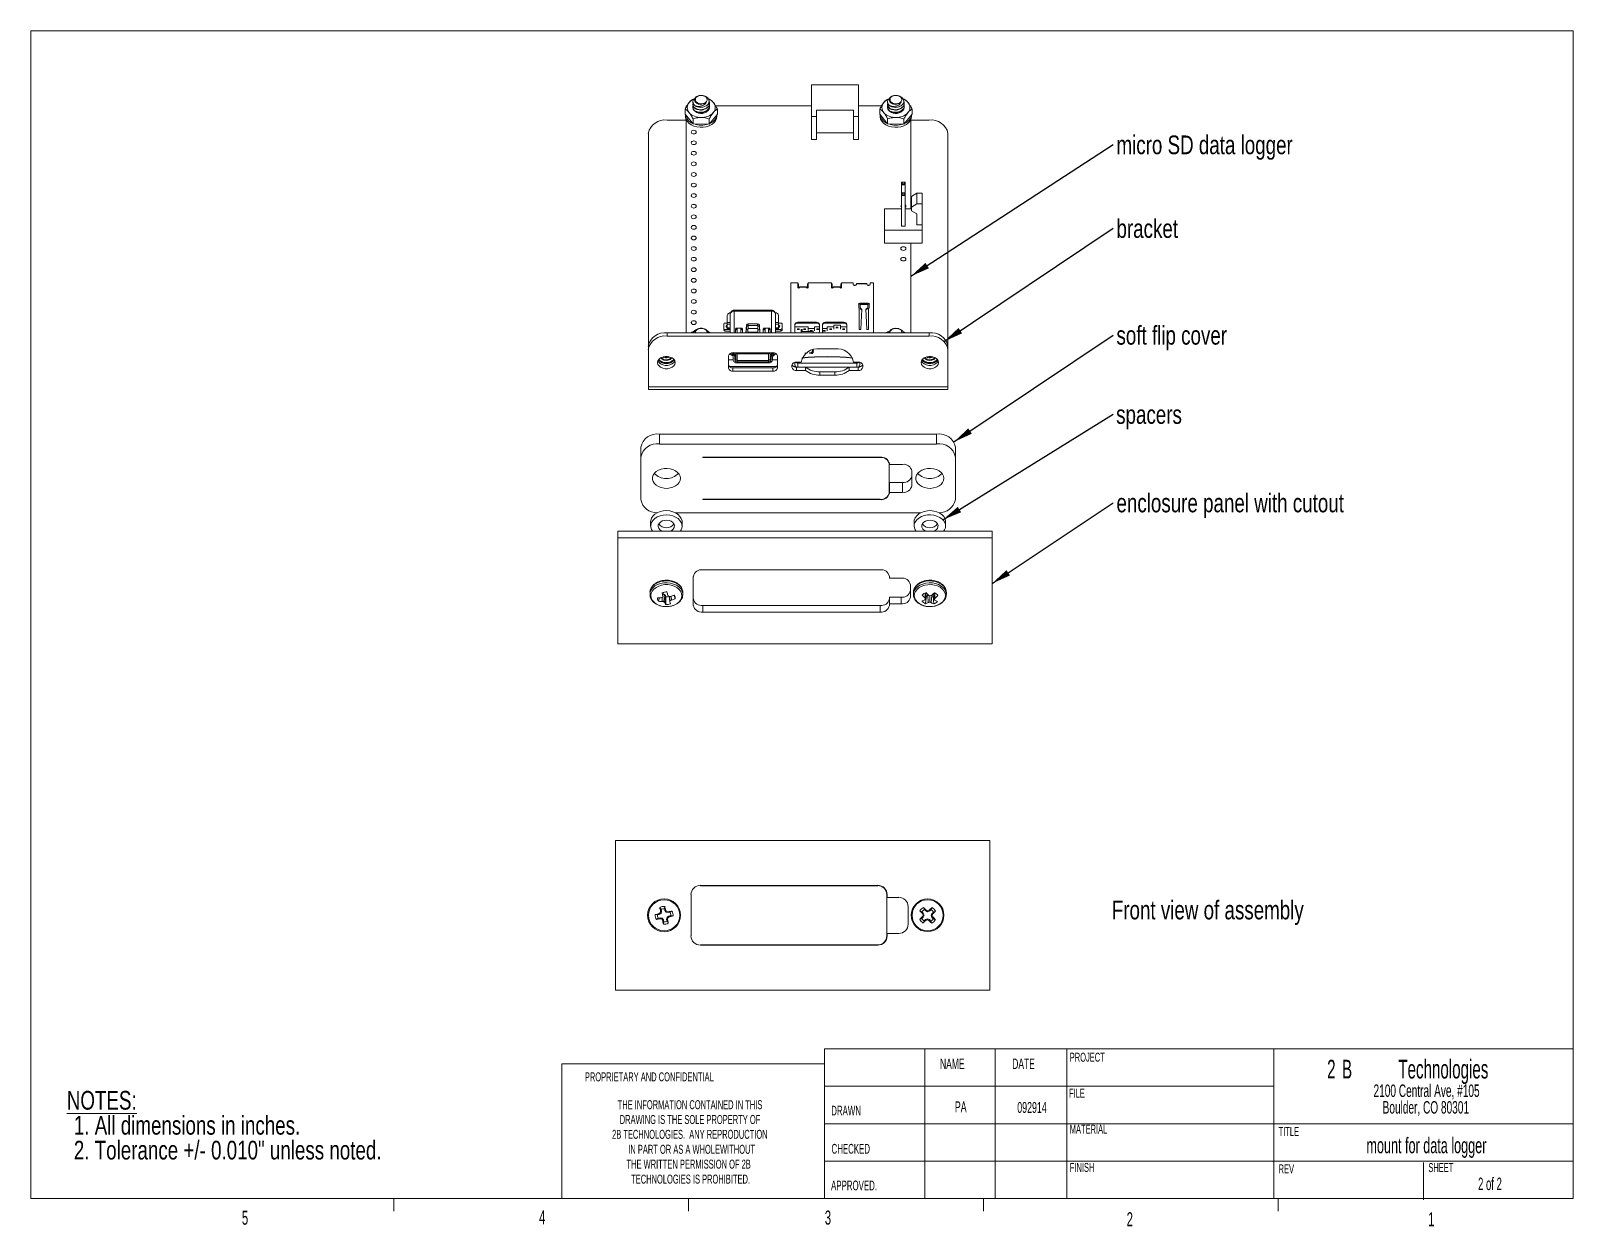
# Paper-space layout 'Sheet2' of a CAD drawing. Header units: inches. Extents: x 0.3 to 10.6, y 0.2 to 8.2.
import ezdxf

# ---------------------------------------------------------------- set-up
doc = ezdxf.new("R2010")
doc.units = ezdxf.units.IN
doc.header["$MEASUREMENT"] = 0
doc.styles.add('SLDTEXTSTYLE0', font='TXT', dxfattribs={"width": 0.75})
doc.styles.add('SLDTEXTSTYLE1', font='TXT', dxfattribs={"width": 0.605})
doc.styles.add('SLDTEXTSTYLE2', font='TXT', dxfattribs={"width": 0.57})
doc.dimstyles.new('SLDDIMSTYLE4', dxfattribs={"dimtxt": 0, "dimasz": 0.13, "dimexe": 0, "dimexo": 0.0625, "dimgap": 0, "dimtad": 0, "dimtih": 1, "dimtoh": 1, "dimdec": 0, "dimrnd": 1e-09, "dimzin": 0, "dimdsep": 46, "dimtxsty": 'Standard', "dimsah": 1, "dimcen": 0.09, "dimadec": 0, "dimazin": 0, "dimtfac": 0.13, "dimtdec": 0, "dimtofl": 0, "dimtmove": 0, "dimatfit": 3, "dimfxl": 1, "dimfrac": 2, "dimtolj": 1, "dimtzin": 0, "dimarcsym": 0})

psp = doc.layouts.new('Sheet2')

# ---------------------------------------------------------------- texts
at = {"color": 7, "linetype": 'Continuous', "lineweight": 0}
for s, insert, char_height, attachment_point, style in [('Front view of assembly', (7.549, 2.382), 0.125, 1, 'SLDTEXTSTYLE0'), ('PROJECT', (7.268, 1.366), 0.06, 1, 'SLDTEXTSTYLE1'), ('PROPRIETARY AND CONFIDENTIAL', (4.03, 1.235), 0.06, 1, 'SLDTEXTSTYLE1'), ('NAME', (6.402, 1.327), 0.07, 1, 'SLDTEXTSTYLE1'), ('DATE', (6.884, 1.327), 0.07, 1, 'SLDTEXTSTYLE1'), ('PA', (6.54, 1.041), 0.0729, 2, 'SLDTEXTSTYLE1'), ('092914', (7.016, 1.037), 0.0729, 2, 'SLDTEXTSTYLE1'), ('FILE', (7.263, 1.126), 0.06, 1, 'SLDTEXTSTYLE1'), ('DRAWN', (5.675, 1.012), 0.065, 1, 'SLDTEXTSTYLE1'), ('MATERIAL', (7.268, 0.886), 0.06, 1, 'SLDTEXTSTYLE1'), ('TITLE', (8.663, 0.87), 0.06, 1, 'SLDTEXTSTYLE1'), ('CHECKED', (5.677, 0.757), 0.065, 1, 'SLDTEXTSTYLE1'), ('mount for data logger', (9.65, 0.799), 0.10417, 2, 'SLDTEXTSTYLE1'), ('FINISH', (7.268, 0.63), 0.06, 1, 'SLDTEXTSTYLE1'), ('REV', (8.663, 0.62), 0.06, 1, 'SLDTEXTSTYLE1'), ('SHEET', (9.663, 0.629), 0.06, 1, 'SLDTEXTSTYLE1'), ('2 of 2', (9.995, 0.532), 0.0833, 1, 'SLDTEXTSTYLE2'), ('APPROVED.', (5.674, 0.512), 0.065, 1, 'SLDTEXTSTYLE1'), ('5', (1.739, 0.311), 0.0938, 1, 'SLDTEXTSTYLE1'), ('4', (3.724, 0.314), 0.0938, 1, 'SLDTEXTSTYLE1'), ('3', (5.632, 0.312), 0.0938, 1, 'SLDTEXTSTYLE1'), ('2', (7.648, 0.301), 0.0938, 1, 'SLDTEXTSTYLE1'), ('1', (9.662, 0.301), 0.0938, 1, 'SLDTEXTSTYLE1')]:
    psp.add_mtext(s, dxfattribs=dict(at, insert=insert, char_height=char_height, attachment_point=attachment_point, style=style))

# ---------------------------------------------------------------- blocks, each defined once
blk = doc.blocks.new('SW_NOTE_4')
at = {"color": 0, "linetype": 'Continuous', "lineweight": 0, "char_height": 0.125, "attachment_point": 1, "style": 'SLDTEXTSTYLE0'}
for s, insert in [('\\LNOTES:', (0, 0.161)), ('1. All dimensions in inches.', (0.047, -0.006)), ('2. Tolerance +/- 0.010" unless noted.', (0.047, -0.172))]:
    blk.add_mtext(s, dxfattribs=dict(at, insert=insert))
blk = doc.blocks.new('SW_NOTE_5')
at = {"color": 0, "linetype": 'Continuous', "lineweight": 0, "attachment_point": 2, "style": 'SLDTEXTSTYLE1'}
for s, insert, char_height in [('2', (0.047, 0.161), 0.125), ('B', (0.152, 0.161), 0.125), ('Technologies', (0.795, 0.161), 0.125), ('2100 Central Ave, #105', (0.683, -0.004), 0.08333), ('Boulder, CO 80301', (0.678, -0.115), 0.08333)]:
    blk.add_mtext(s, dxfattribs=dict(at, insert=insert, char_height=char_height))
blk = doc.blocks.new('SW_NOTE_6')
at = {"color": 0, "linetype": 'Continuous', "lineweight": 0, "char_height": 0.06, "attachment_point": 2, "style": 'SLDTEXTSTYLE1'}
for s, insert in [('THE INFORMATION CONTAINED IN THIS', (0.775, 0.077)), ('DRAWING IS THE SOLE PROPERTY OF', (0.775, -0.022)), ('2B TECHNOLOGIES.  ANY REPRODUCTION', (0.774, -0.121)), ('IN PART OR AS A WHOLEWITHOUT', (0.786, -0.221)), ('THE WRITTEN PERMISSION OF 2B', (0.766, -0.32)), ('TECHNOLOGIES IS PROHIBITED.', (0.779, -0.42))]:
    blk.add_mtext(s, dxfattribs=dict(at, insert=insert))
blk = doc.blocks.new('SW_NOTE_7')
at = {"color": 0, "linetype": 'Continuous', "lineweight": 0, "insert": (0.022, 0.062), "char_height": 0.125, "attachment_point": 1, "style": 'SLDTEXTSTYLE0'}
blk.add_mtext('enclosure panel with cutout', dxfattribs=at)
blk = doc.blocks.new('SW_NOTE_8')
at = {"color": 0, "linetype": 'Continuous', "lineweight": 0, "insert": (0.02, 0.061), "char_height": 0.125, "attachment_point": 1, "style": 'SLDTEXTSTYLE0'}
blk.add_mtext('spacers', dxfattribs=at)
blk = doc.blocks.new('SW_NOTE_9')
at = {"color": 0, "linetype": 'Continuous', "lineweight": 0, "insert": (0.022, 0.061), "char_height": 0.125, "attachment_point": 1, "style": 'SLDTEXTSTYLE0'}
blk.add_mtext('soft flip cover', dxfattribs=at)
blk = doc.blocks.new('SW_NOTE_10')
at = {"color": 0, "linetype": 'Continuous', "lineweight": 0, "insert": (0.022, 0.059), "char_height": 0.125, "attachment_point": 1, "style": 'SLDTEXTSTYLE0'}
blk.add_mtext('bracket', dxfattribs=at)
blk = doc.blocks.new('SW_NOTE_11')
at = {"color": 0, "linetype": 'Continuous', "lineweight": 0, "insert": (0.022, 0.06), "char_height": 0.125, "attachment_point": 1, "style": 'SLDTEXTSTYLE0'}
blk.add_mtext('micro SD data logger', dxfattribs=at)

# ---------------------------------------------------------------- linework, layer by layer
at = {"color": 7, "linetype": 'Continuous', "lineweight": 0}
for p, q in [((0.33, 8.192), (10.63, 8.192)), ((0.33, 8.192), (0.33, 0.392)), ((10.63, 0.392), (10.63, 8.192)), ((5.63, 1.392), (10.63, 1.392)), ((5.63, 0.392), (5.63, 1.392)), ((6.301, 1.392), (6.301, 0.392)), ((6.769, 1.392), (6.769, 0.392)), ((7.248, 0.392), (7.248, 1.392)), ((8.63, 1.392), (8.63, 0.392)), ((10.63, 0.392), (10.63, 1.392)), ((3.877, 0.392), (3.877, 1.292)), ((5.627, 1.292), (3.877, 1.292)), ((5.63, 1.143), (7.248, 1.143)), ((7.248, 1.142), (8.63, 1.142)), ((5.63, 0.892), (7.248, 0.892)), ((7.248, 0.892), (8.63, 0.892)), ((8.63, 0.892), (10.63, 0.892)), ((5.63, 0.642), (7.248, 0.642)), ((7.248, 0.642), (8.63, 0.642)), ((8.63, 0.642), (10.63, 0.642)), ((9.63, 0.633), (9.63, 0.383)), ((10.63, 0.392), (0.33, 0.392)), ((2.755, 0.392), (2.755, 0.307)), ((4.723, 0.392), (4.723, 0.307)), ((7.248, 0.392), (5.63, 0.392)), ((7.321, 0.392), (5.63, 0.392)), ((6.692, 0.392), (6.692, 0.307)), ((8.661, 0.392), (8.661, 0.307))]:
    psp.add_line(p, q, dxfattribs=at)
at = {"color": 7, "linetype": 'Continuous', "lineweight": 15}
for p, q in [((5.543, 7.831), (5.543, 7.619)), ((5.857, 7.831), (5.543, 7.831)), ((5.857, 7.619), (5.857, 7.831)), ((4.765, 7.74), (4.754, 7.736)), ((4.862, 7.736), (4.854, 7.738)), ((6.062, 7.739), (6.054, 7.736)), ((6.162, 7.736), (6.154, 7.738)), ((4.699, 7.67), (4.699, 7.636)), ((4.699, 7.636), (4.752, 7.57)), ((4.702, 7.632), (4.702, 7.618)), ((4.707, 7.692), (4.707, 7.685)), ((4.711, 7.692), (4.707, 7.692)), ((4.751, 7.718), (4.751, 7.716)), ((4.751, 7.701), (4.751, 7.699)), ((4.751, 7.683), (4.751, 7.681)), ((4.752, 7.683), (4.753, 7.687)), ((4.844, 7.677), (4.844, 7.675)), ((4.844, 7.66), (4.844, 7.657)), ((4.86, 7.569), (4.915, 7.635)), ((4.863, 7.707), (4.863, 7.71)), ((4.863, 7.69), (4.863, 7.692)), ((5.543, 7.692), (4.902, 7.692)), ((4.912, 7.622), (4.912, 7.631)), ((4.915, 7.669), (4.915, 7.635)), ((5.824, 7.663), (5.576, 7.663)), ((5.576, 7.663), (5.576, 7.619)), ((5.824, 7.619), (5.824, 7.663)), ((6.011, 7.692), (5.857, 7.692)), ((5.999, 7.67), (5.999, 7.636)), ((5.999, 7.636), (6.052, 7.57)), ((6.002, 7.632), (6.002, 7.618)), ((6.051, 7.718), (6.051, 7.716)), ((6.051, 7.701), (6.051, 7.699)), ((6.051, 7.683), (6.051, 7.681)), ((6.052, 7.683), (6.053, 7.687)), ((6.144, 7.678), (6.144, 7.675)), ((6.144, 7.66), (6.144, 7.658)), ((6.16, 7.569), (6.215, 7.635)), ((6.163, 7.707), (6.163, 7.71)), ((6.163, 7.69), (6.163, 7.692)), ((6.207, 7.692), (6.202, 7.692)), ((6.207, 7.684), (6.207, 7.692)), ((6.212, 7.622), (6.212, 7.631)), ((6.215, 7.669), (6.215, 7.635)), ((4.707, 7.595), (4.579, 7.595)), ((4.707, 7.599), (4.707, 6.175)), ((4.752, 7.604), (4.752, 7.57)), ((4.752, 7.57), (4.86, 7.569)), ((4.86, 7.603), (4.86, 7.569)), ((5.543, 7.619), (5.576, 7.619)), ((5.543, 7.619), (5.543, 7.466)), ((5.576, 7.466), (5.576, 7.619)), ((5.824, 7.619), (5.857, 7.619)), ((5.824, 7.466), (5.824, 7.619)), ((5.857, 7.619), (5.857, 7.466)), ((6.052, 7.604), (6.052, 7.57)), ((6.052, 7.57), (6.16, 7.569)), ((6.16, 7.603), (6.16, 7.569)), ((6.207, 7.003), (6.207, 7.599)), ((6.329, 7.595), (6.207, 7.595)), ((4.454, 6.086), (4.454, 7.507)), ((5.543, 7.466), (5.576, 7.466)), ((5.824, 7.51), (5.576, 7.51)), ((5.824, 7.466), (5.857, 7.466)), ((6.454, 6.086), (6.454, 7.507)), ((6.144, 7.181), (6.149, 7.181)), ((6.144, 7.181), (6.144, 7.164)), ((6.149, 7.171), (6.144, 7.164)), ((6.144, 7.164), (6.169, 7.164)), ((6.144, 7.164), (6.144, 7.111)), ((6.144, 7.111), (6.149, 7.111)), ((6.144, 7.111), (6.144, 7.093)), ((6.149, 7.181), (6.149, 7.171)), ((6.164, 7.181), (6.149, 7.181)), ((6.149, 7.171), (6.164, 7.171)), ((6.149, 7.111), (6.149, 7.1)), ((6.164, 7.111), (6.149, 7.111)), ((6.169, 7.181), (6.164, 7.181)), ((6.164, 7.181), (6.164, 7.171)), ((6.164, 7.171), (6.169, 7.164)), ((6.169, 7.111), (6.164, 7.111)), ((6.164, 7.111), (6.164, 7.1)), ((6.169, 7.164), (6.169, 7.181)), ((6.169, 7.164), (6.169, 7.111)), ((6.169, 7.093), (6.169, 7.111)), ((6.149, 7.1), (6.144, 7.093)), ((6.144, 7.093), (6.169, 7.093)), ((6.144, 7.093), (6.144, 6.888)), ((6.149, 7.1), (6.164, 7.1)), ((6.164, 7.1), (6.169, 7.093)), ((6.169, 7.093), (6.169, 6.888)), ((6.211, 7.086), (6.247, 7.107)), ((6.211, 7.015), (6.211, 7.086)), ((6.211, 7.015), (6.247, 7.036)), ((6.211, 7.015), (6.211, 6.99)), ((6.247, 7.036), (6.247, 7.107)), ((6.282, 7.107), (6.247, 7.107)), ((6.282, 7.036), (6.247, 7.036)), ((6.282, 7.036), (6.282, 7.107)), ((6.282, 6.897), (6.282, 7.036)), ((6.032, 6.861), (6.032, 7.003)), ((6.144, 7.003), (6.032, 7.003)), ((6.211, 7.003), (6.169, 7.003)), ((6.247, 6.969), (6.211, 6.99)), ((6.247, 6.969), (6.247, 6.897)), ((6.282, 6.861), (6.032, 6.861)), ((6.032, 6.861), (6.032, 6.773)), ((6.169, 6.888), (6.144, 6.888)), ((6.282, 6.897), (6.247, 6.897)), ((6.282, 6.897), (6.282, 6.861)), ((6.282, 6.773), (6.282, 6.861)), ((6.282, 6.773), (6.032, 6.773)), ((6.207, 6.175), (6.207, 6.773)), ((5.406, 6.175), (5.406, 6.508)), ((5.406, 6.508), (5.453, 6.508)), ((5.453, 6.508), (5.453, 6.478)), ((5.453, 6.502), (5.457, 6.502)), ((5.457, 6.502), (5.457, 6.476)), ((5.516, 6.476), (5.516, 6.502)), ((5.516, 6.502), (5.52, 6.502)), ((5.52, 6.478), (5.52, 6.508)), ((5.52, 6.508), (5.677, 6.508)), ((5.677, 6.508), (5.677, 6.478)), ((5.677, 6.502), (5.681, 6.502)), ((5.681, 6.502), (5.681, 6.476)), ((5.74, 6.476), (5.74, 6.502)), ((5.74, 6.502), (5.744, 6.502)), ((5.744, 6.478), (5.744, 6.508)), ((5.744, 6.508), (5.821, 6.508)), ((5.821, 6.508), (5.821, 6.498)), ((5.824, 6.494), (5.84, 6.494)), ((5.829, 6.492), (5.835, 6.492)), ((5.914, 6.505), (5.843, 6.505)), ((5.843, 6.503), (5.843, 6.505)), ((5.843, 6.498), (5.843, 6.503)), ((5.843, 6.503), (5.914, 6.503)), ((5.914, 6.505), (5.914, 6.503)), ((5.914, 6.503), (5.914, 6.498)), ((5.916, 6.494), (5.933, 6.494)), ((5.922, 6.492), (5.927, 6.492)), ((5.935, 6.498), (5.935, 6.508)), ((5.935, 6.508), (5.957, 6.508)), ((5.957, 6.508), (5.957, 6.175)), ((5.457, 6.476), (5.462, 6.476)), ((5.51, 6.483), (5.463, 6.483)), ((5.463, 6.483), (5.463, 6.48)), ((5.463, 6.48), (5.463, 6.478)), ((5.463, 6.48), (5.51, 6.48)), ((5.51, 6.483), (5.51, 6.48)), ((5.51, 6.48), (5.51, 6.478)), ((5.511, 6.476), (5.516, 6.476)), ((5.681, 6.476), (5.686, 6.476)), ((5.735, 6.483), (5.687, 6.483)), ((5.687, 6.483), (5.687, 6.48)), ((5.687, 6.48), (5.687, 6.478)), ((5.687, 6.48), (5.735, 6.48)), ((5.735, 6.483), (5.735, 6.48)), ((5.735, 6.48), (5.735, 6.478)), ((5.736, 6.476), (5.74, 6.476)), ((4.981, 6.291), (4.981, 6.244)), ((5, 6.175), (5, 6.3)), ((5.276, 6.327), (5.028, 6.327)), ((5.276, 6.319), (5.028, 6.319)), ((5.304, 6.3), (5.304, 6.175)), ((5.323, 6.244), (5.323, 6.291)), ((5.859, 6.367), (5.859, 6.339)), ((5.859, 6.339), (5.862, 6.336)), ((5.862, 6.334), (5.862, 6.2)), ((5.922, 6.373), (5.866, 6.373)), ((5.866, 6.373), (5.866, 6.367)), ((5.922, 6.367), (5.866, 6.367)), ((5.868, 6.342), (5.868, 6.359)), ((5.878, 6.334), (5.868, 6.342)), ((5.868, 6.342), (5.868, 6.337)), ((5.878, 6.329), (5.868, 6.337)), ((5.872, 6.199), (5.879, 6.332)), ((5.876, 6.364), (5.912, 6.364)), ((5.878, 6.334), (5.878, 6.329)), ((5.907, 6.333), (5.914, 6.201)), ((5.92, 6.342), (5.909, 6.336)), ((5.92, 6.337), (5.909, 6.33)), ((5.909, 6.336), (5.909, 6.33)), ((5.92, 6.359), (5.92, 6.342)), ((5.92, 6.342), (5.92, 6.337)), ((5.922, 6.373), (5.922, 6.367)), ((5.924, 6.201), (5.924, 6.335)), ((5.925, 6.337), (5.929, 6.339)), ((5.929, 6.339), (5.929, 6.367)), ((4.754, 6.181), (4.744, 6.175)), ((4.862, 6.18), (4.849, 6.184)), ((4.87, 6.175), (4.862, 6.18)), ((4.957, 6.234), (4.957, 6.204)), ((4.957, 6.192), (4.957, 6.204)), ((4.965, 6.24), (4.981, 6.24)), ((4.965, 6.198), (4.965, 6.187)), ((4.997, 6.198), (4.965, 6.198)), ((4.965, 6.187), (4.997, 6.187)), ((4.981, 6.244), (5, 6.244)), ((4.981, 6.233), (4.981, 6.244)), ((4.981, 6.233), (5, 6.233)), ((4.981, 6.208), (4.981, 6.233)), ((4.981, 6.208), (5, 6.208)), ((4.981, 6.202), (4.981, 6.208)), ((4.981, 6.202), (5, 6.202)), ((5.036, 6.175), (5.036, 6.202)), ((5.042, 6.206), (5.048, 6.206)), ((5.042, 6.195), (5.042, 6.206)), ((5.048, 6.195), (5.042, 6.195)), ((5.071, 6.206), (5.048, 6.206)), ((5.048, 6.206), (5.048, 6.175)), ((5.071, 6.206), (5.077, 6.206)), ((5.071, 6.175), (5.071, 6.206)), ((5.077, 6.195), (5.071, 6.195)), ((5.077, 6.206), (5.077, 6.195)), ((5.083, 6.202), (5.083, 6.175)), ((5.105, 6.175), (5.109, 6.226)), ((5.109, 6.215), (5.106, 6.175)), ((5.108, 6.195), (5.119, 6.195)), ((5.109, 6.226), (5.109, 6.215)), ((5.119, 6.19), (5.118, 6.188)), ((5.118, 6.18), (5.118, 6.185)), ((5.119, 6.204), (5.185, 6.204)), ((5.121, 6.234), (5.183, 6.234)), ((5.183, 6.224), (5.121, 6.224)), ((5.185, 6.195), (5.196, 6.195)), ((5.186, 6.188), (5.185, 6.19)), ((5.186, 6.185), (5.186, 6.18)), ((5.195, 6.226), (5.199, 6.175)), ((5.195, 6.215), (5.195, 6.226)), ((5.198, 6.175), (5.195, 6.215)), ((5.221, 6.175), (5.221, 6.202)), ((5.227, 6.206), (5.233, 6.206)), ((5.227, 6.195), (5.227, 6.206)), ((5.233, 6.195), (5.227, 6.195)), ((5.233, 6.206), (5.256, 6.206)), ((5.233, 6.206), (5.233, 6.175)), ((5.256, 6.206), (5.262, 6.206)), ((5.256, 6.206), (5.256, 6.175)), ((5.262, 6.195), (5.256, 6.195)), ((5.262, 6.206), (5.262, 6.195)), ((5.268, 6.202), (5.268, 6.175)), ((5.304, 6.244), (5.323, 6.244)), ((5.323, 6.233), (5.304, 6.233)), ((5.304, 6.208), (5.323, 6.208)), ((5.304, 6.202), (5.323, 6.202)), ((5.308, 6.198), (5.339, 6.198)), ((5.339, 6.187), (5.308, 6.187)), ((5.323, 6.244), (5.323, 6.233)), ((5.323, 6.24), (5.339, 6.24)), ((5.323, 6.233), (5.323, 6.208)), ((5.323, 6.208), (5.323, 6.202)), ((5.339, 6.187), (5.339, 6.198)), ((5.347, 6.204), (5.347, 6.234)), ((5.347, 6.204), (5.347, 6.192)), ((5.433, 6.231), (5.433, 6.182)), ((5.52, 6.214), (5.433, 6.214)), ((5.449, 6.202), (5.461, 6.202)), ((5.449, 6.198), (5.449, 6.202)), ((5.449, 6.198), (5.461, 6.198)), ((5.449, 6.195), (5.449, 6.198)), ((5.577, 6.245), (5.453, 6.245)), ((5.453, 6.245), (5.453, 6.239)), ((5.577, 6.239), (5.453, 6.239)), ((5.461, 6.198), (5.461, 6.202)), ((5.461, 6.195), (5.461, 6.198)), ((5.474, 6.198), (5.475, 6.199)), ((5.474, 6.175), (5.474, 6.198)), ((5.481, 6.199), (5.48, 6.192)), ((5.481, 6.199), (5.48, 6.192)), ((5.481, 6.184), (5.548, 6.184)), ((5.492, 6.202), (5.504, 6.202)), ((5.492, 6.198), (5.492, 6.202)), ((5.492, 6.198), (5.504, 6.198)), ((5.492, 6.195), (5.492, 6.198)), ((5.504, 6.198), (5.504, 6.202)), ((5.504, 6.195), (5.504, 6.198)), ((5.52, 6.203), (5.52, 6.214)), ((5.52, 6.203), (5.52, 6.188)), ((5.563, 6.203), (5.52, 6.203)), ((5.535, 6.191), (5.547, 6.191)), ((5.535, 6.187), (5.535, 6.191)), ((5.535, 6.187), (5.547, 6.187)), ((5.535, 6.184), (5.535, 6.187)), ((5.547, 6.187), (5.547, 6.191)), ((5.547, 6.184), (5.547, 6.187)), ((5.555, 6.188), (5.555, 6.175)), ((5.596, 6.214), (5.563, 6.214)), ((5.563, 6.214), (5.563, 6.203)), ((5.563, 6.188), (5.563, 6.203)), ((5.577, 6.245), (5.577, 6.239)), ((5.579, 6.202), (5.59, 6.202)), ((5.579, 6.198), (5.579, 6.202)), ((5.579, 6.198), (5.59, 6.198)), ((5.579, 6.195), (5.579, 6.198)), ((5.59, 6.198), (5.59, 6.202)), ((5.59, 6.195), (5.59, 6.198)), ((5.596, 6.182), (5.596, 6.231)), ((5.616, 6.231), (5.616, 6.182)), ((5.649, 6.203), (5.616, 6.203)), ((5.622, 6.191), (5.634, 6.191)), ((5.622, 6.187), (5.622, 6.191)), ((5.622, 6.187), (5.634, 6.187)), ((5.622, 6.184), (5.622, 6.187)), ((5.634, 6.187), (5.634, 6.191)), ((5.634, 6.184), (5.634, 6.187)), ((5.76, 6.245), (5.636, 6.245)), ((5.636, 6.245), (5.636, 6.239)), ((5.76, 6.239), (5.636, 6.239)), ((5.693, 6.214), (5.649, 6.214)), ((5.649, 6.214), (5.649, 6.203)), ((5.649, 6.188), (5.649, 6.203)), ((5.665, 6.202), (5.677, 6.202)), ((5.665, 6.198), (5.665, 6.202)), ((5.665, 6.198), (5.677, 6.198)), ((5.665, 6.195), (5.665, 6.198)), ((5.677, 6.198), (5.677, 6.202)), ((5.677, 6.195), (5.677, 6.198)), ((5.736, 6.225), (5.693, 6.225)), ((5.693, 6.225), (5.693, 6.214)), ((5.693, 6.199), (5.693, 6.214)), ((5.709, 6.213), (5.72, 6.213)), ((5.709, 6.209), (5.709, 6.213)), ((5.709, 6.209), (5.72, 6.209)), ((5.709, 6.206), (5.709, 6.209)), ((5.72, 6.209), (5.72, 6.213)), ((5.72, 6.206), (5.72, 6.209)), ((5.736, 6.214), (5.736, 6.225)), ((5.779, 6.214), (5.736, 6.214)), ((5.736, 6.214), (5.736, 6.199)), ((5.752, 6.202), (5.764, 6.202)), ((5.752, 6.198), (5.752, 6.202)), ((5.752, 6.198), (5.764, 6.198)), ((5.752, 6.195), (5.752, 6.198)), ((5.76, 6.245), (5.76, 6.239)), ((5.764, 6.198), (5.764, 6.202)), ((5.764, 6.195), (5.764, 6.198)), ((5.779, 6.182), (5.779, 6.231)), ((6.054, 6.181), (6.044, 6.175)), ((6.062, 6.183), (6.054, 6.181)), ((6.162, 6.18), (6.155, 6.182)), ((6.17, 6.175), (6.162, 6.18)), ((4.454, 6.064), (4.454, 6.086)), ((4.579, 6.175), (4.579, 6.153)), ((6.329, 6.175), (4.579, 6.175)), ((6.329, 6.153), (4.579, 6.153)), ((5.187, 6.176), (5.117, 6.176)), ((5.186, 6.18), (5.118, 6.18)), ((6.329, 6.153), (6.329, 6.175)), ((6.454, 6.086), (6.454, 6.064)), ((4.454, 6.064), (4.454, 5.814)), ((4.558, 6.011), (4.551, 6.014)), ((4.988, 6.02), (4.988, 5.94)), ((4.988, 5.995), (5.021, 5.995)), ((4.995, 6.034), (4.997, 6.034)), ((5.017, 6.021), (5.009, 6.027)), ((5.01, 6.041), (5.01, 6.041)), ((5.016, 6.032), (5.02, 6.039)), ((5.024, 6.026), (5.016, 6.032)), ((5.285, 6.042), (5.019, 6.042)), ((5.02, 6.039), (5.028, 6.033)), ((5.021, 5.993), (5.021, 6.015)), ((5.024, 6.026), (5.028, 6.033)), ((5.037, 6.019), (5.031, 6.015)), ((5.031, 5.993), (5.031, 6.015)), ((5.031, 5.993), (5.037, 5.998)), ((5.037, 6.042), (5.037, 6.019)), ((5.037, 6.019), (5.037, 5.998)), ((5.048, 6.035), (5.048, 5.989)), ((5.079, 6.035), (5.048, 6.035)), ((5.048, 5.989), (5.048, 5.981)), ((5.256, 5.989), (5.048, 5.989)), ((5.256, 5.981), (5.048, 5.981)), ((5.064, 6.041), (5.063, 6.042)), ((5.065, 6.042), (5.064, 6.041)), ((5.083, 6.034), (5.064, 6.041)), ((5.065, 6.042), (5.065, 6.042)), ((5.239, 6.042), (5.065, 6.042)), ((5.221, 6.034), (5.083, 6.034)), ((5.221, 6.034), (5.24, 6.041)), ((5.256, 6.035), (5.225, 6.035)), ((5.24, 6.041), (5.239, 6.042)), ((5.239, 6.042), (5.239, 6.042)), ((5.241, 6.042), (5.24, 6.041)), ((5.256, 5.989), (5.256, 6.035)), ((5.256, 5.981), (5.256, 5.989)), ((5.268, 6.019), (5.268, 6.042)), ((5.273, 6.015), (5.268, 6.019)), ((5.268, 5.998), (5.268, 6.019)), ((5.273, 5.993), (5.268, 5.998)), ((5.273, 6.015), (5.273, 5.993)), ((5.276, 6.033), (5.284, 6.039)), ((5.276, 6.033), (5.28, 6.026)), ((5.289, 6.032), (5.28, 6.026)), ((5.283, 6.015), (5.283, 5.993)), ((5.283, 5.995), (5.316, 5.995)), ((5.289, 6.032), (5.284, 6.039)), ((5.296, 6.027), (5.287, 6.021)), ((5.294, 6.041), (5.294, 6.041)), ((5.308, 6.034), (5.309, 6.034)), ((5.316, 6.02), (5.316, 5.94)), ((5.433, 5.979), (5.433, 5.959)), ((5.444, 5.98), (5.474, 5.98)), ((5.531, 6.038), (5.531, 6.042)), ((5.531, 6.038), (5.531, 6.038)), ((5.543, 6.038), (5.543, 6.038)), ((5.55, 6.037), (5.55, 6.037)), ((5.556, 6.054), (5.556, 6.053)), ((5.599, 6.069), (5.699, 6.069)), ((5.824, 5.98), (5.855, 5.98)), ((5.866, 5.979), (5.866, 5.959)), ((6.318, 6.011), (6.311, 6.014)), ((6.454, 6.064), (6.454, 5.814)), ((4.992, 5.951), (5.312, 5.951)), ((5.019, 5.94), (5.019, 5.918)), ((5.019, 5.94), (5.285, 5.94)), ((5.285, 5.918), (5.019, 5.918)), ((5.048, 5.974), (5.256, 5.974)), ((5.285, 5.94), (5.285, 5.918)), ((5.413, 5.958), (5.413, 5.946)), ((5.423, 5.951), (5.437, 5.951)), ((5.444, 5.945), (5.444, 5.923)), ((5.504, 5.945), (5.444, 5.945)), ((5.444, 5.923), (5.504, 5.923)), ((5.453, 5.972), (5.453, 5.946)), ((5.453, 5.972), (5.846, 5.972)), ((5.453, 5.946), (5.846, 5.946)), ((5.504, 5.945), (5.504, 5.923)), ((5.599, 5.914), (5.599, 5.892)), ((5.699, 5.914), (5.599, 5.914)), ((5.599, 5.892), (5.699, 5.892)), ((5.699, 5.914), (5.699, 5.892)), ((5.795, 5.945), (5.795, 5.923)), ((5.855, 5.945), (5.795, 5.945)), ((5.795, 5.923), (5.855, 5.923)), ((5.846, 5.972), (5.846, 5.946)), ((5.855, 5.945), (5.855, 5.923)), ((5.862, 5.951), (5.876, 5.951)), ((5.886, 5.958), (5.886, 5.946)), ((6.454, 5.814), (4.454, 5.814)), ((4.454, 5.814), (4.454, 5.796)), ((4.454, 5.796), (6.454, 5.796)), ((6.454, 5.814), (6.454, 5.796)), ((4.529, 5.499), (4.529, 5.432)), ((6.379, 5.499), (4.529, 5.499)), ((6.379, 5.432), (6.379, 5.499)), ((4.404, 5.344), (4.404, 5.41)), ((6.379, 5.432), (4.529, 5.432)), ((6.504, 5.41), (6.504, 5.344)), ((4.404, 5.344), (4.404, 5.061)), ((4.817, 5.344), (6.002, 5.344)), ((4.817, 5.344), (4.817, 5.343)), ((4.817, 5.343), (6.002, 5.343)), ((6.062, 5.311), (6.062, 5.3)), ((6.062, 5.105), (6.062, 5.3)), ((6.064, 5.296), (6.064, 5.3)), ((6.064, 5.296), (6.152, 5.296)), ((6.504, 5.061), (6.504, 5.344)), ((6.064, 5.176), (6.064, 5.109)), ((6.064, 5.176), (6.152, 5.176)), ((6.152, 5.176), (6.152, 5.109)), ((6.214, 5.252), (6.214, 5.153)), ((4.817, 5.063), (6.002, 5.063)), ((4.817, 5.061), (4.817, 5.063)), ((4.817, 5.061), (6.002, 5.061)), ((6.064, 5.105), (6.064, 5.109)), ((6.064, 5.109), (6.152, 5.109)), ((4.636, 4.973), (6.272, 4.973)), ((4.249, 4.849), (4.249, 4.805)), ((6.749, 4.849), (4.249, 4.849)), ((4.469, 4.913), (4.469, 4.884)), ((4.679, 4.884), (4.679, 4.913)), ((6.23, 4.924), (6.229, 4.913)), ((6.229, 4.913), (6.229, 4.884)), ((6.439, 4.884), (6.439, 4.913)), ((6.749, 4.849), (6.749, 4.805)), ((4.249, 4.805), (4.249, 4.097)), ((6.749, 4.805), (4.249, 4.805)), ((6.749, 4.097), (6.749, 4.805)), ((4.754, 4.354), (4.754, 4.548)), ((4.817, 4.592), (6.002, 4.592)), ((6.064, 4.548), (6.064, 4.536)), ((6.064, 4.536), (6.142, 4.536)), ((4.465, 4.441), (4.465, 4.428)), ((4.554, 4.442), (4.551, 4.416)), ((4.553, 4.429), (4.561, 4.428)), ((4.684, 4.428), (4.684, 4.441)), ((6.204, 4.492), (6.204, 4.409)), ((6.225, 4.441), (6.225, 4.428)), ((6.304, 4.438), (6.3, 4.405)), ((6.309, 4.437), (6.304, 4.397)), ((6.359, 4.433), (6.364, 4.396)), ((6.365, 4.438), (6.369, 4.403)), ((6.444, 4.428), (6.444, 4.441)), ((4.528, 4.405), (4.521, 4.382)), ((4.547, 4.407), (4.547, 4.381)), ((4.561, 4.428), (4.558, 4.378)), ((4.561, 4.428), (4.569, 4.42)), ((4.569, 4.42), (4.564, 4.373)), ((4.569, 4.42), (4.571, 4.411)), ((4.571, 4.411), (4.57, 4.36)), ((4.593, 4.414), (4.597, 4.378)), ((4.596, 4.414), (4.599, 4.385)), ((4.607, 4.415), (4.608, 4.39)), ((4.626, 4.42), (4.633, 4.399)), ((4.683, 4.423), (4.684, 4.428)), ((4.817, 4.354), (4.817, 4.31)), ((4.817, 4.354), (6.002, 4.354)), ((6.002, 4.354), (6.002, 4.31)), ((6.064, 4.409), (6.064, 4.365)), ((6.064, 4.409), (6.142, 4.409)), ((6.064, 4.365), (6.064, 4.354)), ((6.064, 4.365), (6.142, 4.365)), ((6.142, 4.409), (6.142, 4.365)), ((6.311, 4.416), (6.304, 4.366)), ((6.311, 4.416), (6.32, 4.422)), ((6.32, 4.422), (6.324, 4.423)), ((6.32, 4.422), (6.323, 4.373)), ((6.333, 4.418), (6.333, 4.375)), ((6.346, 4.421), (6.343, 4.373)), ((6.346, 4.422), (6.346, 4.421)), ((6.346, 4.421), (6.355, 4.415)), ((6.355, 4.415), (6.361, 4.365)), ((4.817, 4.31), (6.002, 4.31)), ((4.249, 4.097), (6.749, 4.097)), ((4.234, 2.784), (4.234, 1.784)), ((6.734, 2.784), (4.234, 2.784)), ((6.734, 1.784), (6.734, 2.784)), ((4.801, 2.484), (5.986, 2.484)), ((4.801, 2.484), (4.801, 2.482)), ((4.801, 2.482), (5.986, 2.482)), ((4.739, 2.147), (4.739, 2.422)), ((6.047, 2.147), (6.047, 2.422)), ((6.049, 2.422), (6.049, 2.404)), ((6.049, 2.404), (6.126, 2.404)), ((4.515, 2.287), (4.499, 2.289)), ((4.527, 2.29), (4.515, 2.287)), ((4.519, 2.264), (4.532, 2.267)), ((4.527, 2.29), (4.525, 2.295)), ((4.539, 2.297), (4.527, 2.29)), ((4.539, 2.324), (4.531, 2.337)), ((4.532, 2.267), (4.532, 2.261)), ((4.532, 2.267), (4.546, 2.264)), ((4.539, 2.297), (4.534, 2.301)), ((4.541, 2.311), (4.536, 2.311)), ((4.539, 2.324), (4.541, 2.311)), ((4.541, 2.311), (4.539, 2.297)), ((4.561, 2.329), (4.563, 2.344)), ((4.564, 2.316), (4.561, 2.329)), ((4.564, 2.316), (4.569, 2.318)), ((4.572, 2.304), (4.564, 2.316)), ((4.572, 2.304), (4.575, 2.31)), ((4.586, 2.302), (4.572, 2.304)), ((4.576, 2.257), (4.579, 2.271)), ((4.579, 2.271), (4.591, 2.279)), ((4.579, 2.271), (4.584, 2.268)), ((4.586, 2.302), (4.586, 2.307)), ((4.598, 2.304), (4.586, 2.302)), ((4.591, 2.279), (4.603, 2.282)), ((4.591, 2.279), (4.593, 2.274)), ((4.598, 2.304), (4.611, 2.312)), ((4.603, 2.282), (4.618, 2.28)), ((6.189, 2.342), (6.189, 2.225)), ((6.281, 2.307), (6.267, 2.315)), ((6.289, 2.272), (6.28, 2.263)), ((6.281, 2.307), (6.29, 2.298)), ((6.289, 2.272), (6.284, 2.275)), ((6.29, 2.298), (6.285, 2.295)), ((6.295, 2.285), (6.289, 2.285)), ((6.295, 2.285), (6.289, 2.272)), ((6.29, 2.298), (6.295, 2.285)), ((6.298, 2.323), (6.292, 2.337)), ((6.307, 2.314), (6.298, 2.323)), ((6.307, 2.314), (6.31, 2.319)), ((6.319, 2.308), (6.307, 2.314)), ((6.319, 2.308), (6.32, 2.315)), ((6.333, 2.313), (6.319, 2.308)), ((6.333, 2.313), (6.33, 2.318)), ((6.342, 2.322), (6.333, 2.313)), ((6.342, 2.322), (6.349, 2.336)), ((6.343, 2.284), (6.349, 2.297)), ((6.343, 2.284), (6.349, 2.283)), ((6.348, 2.27), (6.343, 2.284)), ((6.348, 2.27), (6.353, 2.273)), ((6.357, 2.261), (6.348, 2.27)), ((6.349, 2.297), (6.358, 2.305)), ((6.349, 2.297), (6.353, 2.293)), ((6.358, 2.305), (6.372, 2.312)), ((4.519, 2.264), (4.506, 2.256)), ((4.546, 2.264), (4.542, 2.259)), ((4.546, 2.264), (4.554, 2.253)), ((4.554, 2.253), (4.548, 2.25)), ((4.554, 2.253), (4.556, 2.24)), ((4.556, 2.24), (4.554, 2.225)), ((4.576, 2.257), (4.582, 2.257)), ((4.579, 2.245), (4.576, 2.257)), ((4.579, 2.245), (4.587, 2.232)), ((6.28, 2.263), (6.266, 2.257)), ((6.296, 2.247), (6.289, 2.233)), ((6.296, 2.247), (6.305, 2.255)), ((6.305, 2.255), (6.318, 2.26)), ((6.305, 2.255), (6.308, 2.25)), ((6.318, 2.26), (6.318, 2.254)), ((6.318, 2.26), (6.331, 2.255)), ((6.331, 2.255), (6.328, 2.25)), ((6.331, 2.255), (6.34, 2.245)), ((6.34, 2.245), (6.346, 2.231)), ((6.357, 2.261), (6.37, 2.254)), ((4.801, 2.086), (5.986, 2.086)), ((4.801, 2.084), (4.801, 2.086)), ((4.801, 2.084), (5.986, 2.084)), ((6.049, 2.162), (6.049, 2.147)), ((6.049, 2.162), (6.126, 2.162)), ((4.234, 1.784), (6.734, 1.784))]:
    psp.add_line(p, q, dxfattribs=at)
at = {"color": 8, "linetype": 'Continuous', "lineweight": 15}
for p, q in [((5.028, 6.319), (5.028, 6.327)), ((5.028, 6.319), (5.028, 6.175)), ((5.276, 6.319), (5.276, 6.327)), ((5.276, 6.175), (5.276, 6.319)), ((4.997, 6.202), (4.997, 6.198)), ((5.121, 6.224), (5.121, 6.234)), ((5.183, 6.234), (5.183, 6.224)), ((5.308, 6.198), (5.308, 6.202)), ((5.01, 6.041), (5.011, 6.041)), ((5.02, 6.039), (5.02, 6.042)), ((5.028, 6.033), (5.028, 6.042)), ((5.042, 6.036), (5.042, 6.042)), ((5.262, 6.042), (5.262, 6.036)), ((5.276, 6.042), (5.276, 6.033)), ((5.284, 6.042), (5.284, 6.039)), ((5.294, 6.041), (5.293, 6.041)), ((6.002, 5.344), (6.002, 5.343)), ((6.002, 5.063), (6.002, 5.061))]:
    psp.add_line(p, q, dxfattribs=at)
at = {"color": 7, "linetype": 'Continuous', "lineweight": 15, "flags": 128}
for points in [[(4.819, 7.706), (4.806, 7.705), (4.793, 7.706), (4.781, 7.711), (4.772, 7.719), (4.768, 7.728), (4.768, 7.737), (4.772, 7.746), (4.781, 7.754), (4.792, 7.759), (4.806, 7.761), (4.819, 7.759), (4.831, 7.755), (4.84, 7.748), (4.846, 7.739), (4.846, 7.729), (4.843, 7.72)], [(6.12, 7.706), (6.107, 7.705), (6.093, 7.706), (6.081, 7.711), (6.073, 7.718), (6.068, 7.727), (6.068, 7.737), (6.072, 7.746), (6.08, 7.754), (6.092, 7.759), (6.105, 7.761), (6.119, 7.759), (6.131, 7.755), (6.14, 7.748), (6.146, 7.739), (6.147, 7.73), (6.143, 7.721)], [(4.862, 7.68), (4.86, 7.669), (4.853, 7.659), (4.843, 7.65), (4.829, 7.644), (4.814, 7.641), (4.799, 7.642), (4.784, 7.645), (4.771, 7.651), (4.76, 7.659), (4.755, 7.668)], [(6.162, 7.68), (6.16, 7.669), (6.153, 7.659), (6.143, 7.65), (6.129, 7.644), (6.114, 7.641), (6.099, 7.642), (6.084, 7.645), (6.071, 7.651), (6.06, 7.659), (6.055, 7.668)], [(4.702, 7.618), (4.705, 7.603), (4.713, 7.589), (4.724, 7.576), (4.739, 7.565), (4.757, 7.556), (4.777, 7.55), (4.799, 7.548), (4.82, 7.548), (4.841, 7.551), (4.861, 7.558), (4.878, 7.567), (4.893, 7.579), (4.903, 7.592), (4.91, 7.606), (4.912, 7.622)], [(4.757, 7.503), (4.75, 7.504), (4.745, 7.507), (4.741, 7.511), (4.739, 7.516), (4.741, 7.52), (4.745, 7.524), (4.75, 7.527), (4.757, 7.528), (4.764, 7.527), (4.769, 7.524), (4.773, 7.52), (4.774, 7.516), (4.773, 7.511), (4.769, 7.507), (4.764, 7.504), (4.757, 7.503)], [(6.002, 7.618), (6.005, 7.603), (6.013, 7.589), (6.024, 7.576), (6.039, 7.565), (6.057, 7.556), (6.077, 7.55), (6.099, 7.548), (6.12, 7.548), (6.141, 7.551), (6.161, 7.558), (6.178, 7.567), (6.193, 7.579), (6.203, 7.592), (6.21, 7.606), (6.212, 7.622)], [(4.757, 7.432), (4.75, 7.433), (4.745, 7.436), (4.741, 7.44), (4.739, 7.445), (4.741, 7.45), (4.745, 7.454), (4.75, 7.456), (4.757, 7.457), (4.764, 7.456), (4.769, 7.454), (4.773, 7.45), (4.774, 7.445), (4.773, 7.44), (4.769, 7.436), (4.764, 7.433), (4.757, 7.432)], [(4.757, 7.362), (4.75, 7.363), (4.745, 7.365), (4.741, 7.369), (4.739, 7.374), (4.741, 7.379), (4.745, 7.383), (4.75, 7.386), (4.757, 7.387), (4.764, 7.386), (4.769, 7.383), (4.773, 7.379), (4.774, 7.374), (4.773, 7.369), (4.769, 7.365), (4.764, 7.363), (4.757, 7.362)], [(4.757, 7.291), (4.75, 7.292), (4.745, 7.295), (4.741, 7.299), (4.739, 7.303), (4.741, 7.308), (4.745, 7.312), (4.75, 7.315), (4.757, 7.316), (4.764, 7.315), (4.769, 7.312), (4.773, 7.308), (4.774, 7.303), (4.773, 7.299), (4.769, 7.295), (4.764, 7.292), (4.757, 7.291)], [(4.757, 7.22), (4.75, 7.221), (4.745, 7.224), (4.741, 7.228), (4.739, 7.233), (4.741, 7.237), (4.745, 7.241), (4.75, 7.244), (4.757, 7.245), (4.764, 7.244), (4.769, 7.241), (4.773, 7.237), (4.774, 7.233), (4.773, 7.228), (4.769, 7.224), (4.764, 7.221), (4.757, 7.22)], [(4.757, 7.15), (4.75, 7.151), (4.745, 7.153), (4.741, 7.157), (4.739, 7.162), (4.741, 7.167), (4.745, 7.171), (4.75, 7.173), (4.757, 7.174), (4.764, 7.173), (4.769, 7.171), (4.773, 7.167), (4.774, 7.162), (4.773, 7.157), (4.769, 7.153), (4.764, 7.151), (4.757, 7.15)], [(4.757, 7.079), (4.75, 7.08), (4.745, 7.083), (4.741, 7.087), (4.739, 7.091), (4.741, 7.096), (4.745, 7.1), (4.75, 7.103), (4.757, 7.104), (4.764, 7.103), (4.769, 7.1), (4.773, 7.096), (4.774, 7.091), (4.773, 7.087), (4.769, 7.083), (4.764, 7.08), (4.757, 7.079)], [(4.757, 7.008), (4.75, 7.009), (4.745, 7.012), (4.741, 7.016), (4.739, 7.021), (4.741, 7.025), (4.745, 7.029), (4.75, 7.032), (4.757, 7.033), (4.764, 7.032), (4.769, 7.029), (4.773, 7.025), (4.774, 7.021), (4.773, 7.016), (4.769, 7.012), (4.764, 7.009), (4.757, 7.008)], [(4.757, 6.937), (4.75, 6.938), (4.745, 6.941), (4.741, 6.945), (4.739, 6.95), (4.741, 6.955), (4.745, 6.959), (4.75, 6.961), (4.757, 6.962), (4.764, 6.961), (4.769, 6.959), (4.773, 6.955), (4.774, 6.95), (4.773, 6.945), (4.769, 6.941), (4.764, 6.938), (4.757, 6.937)], [(4.757, 6.867), (4.75, 6.868), (4.745, 6.87), (4.741, 6.874), (4.739, 6.879), (4.741, 6.884), (4.745, 6.888), (4.75, 6.891), (4.757, 6.892), (4.764, 6.891), (4.769, 6.888), (4.773, 6.884), (4.774, 6.879), (4.773, 6.874), (4.769, 6.87), (4.764, 6.868), (4.757, 6.867)], [(4.757, 6.796), (4.75, 6.797), (4.745, 6.8), (4.741, 6.804), (4.739, 6.808), (4.741, 6.813), (4.745, 6.817), (4.75, 6.82), (4.757, 6.821), (4.764, 6.82), (4.769, 6.817), (4.773, 6.813), (4.774, 6.808), (4.773, 6.804), (4.769, 6.8), (4.764, 6.797), (4.757, 6.796)], [(4.757, 6.725), (4.75, 6.726), (4.745, 6.729), (4.741, 6.733), (4.739, 6.738), (4.741, 6.742), (4.745, 6.746), (4.75, 6.749), (4.757, 6.75), (4.764, 6.749), (4.769, 6.746), (4.773, 6.742), (4.774, 6.738), (4.773, 6.733), (4.769, 6.729), (4.764, 6.726), (4.757, 6.725)], [(6.157, 6.725), (6.164, 6.726), (6.169, 6.729), (6.173, 6.733), (6.174, 6.738), (6.173, 6.742), (6.169, 6.746), (6.164, 6.749), (6.157, 6.75), (6.15, 6.749), (6.145, 6.746), (6.141, 6.742), (6.139, 6.738), (6.141, 6.733), (6.145, 6.729), (6.15, 6.726), (6.157, 6.725)], [(4.757, 6.655), (4.75, 6.656), (4.745, 6.658), (4.741, 6.662), (4.739, 6.667), (4.741, 6.672), (4.745, 6.676), (4.75, 6.678), (4.757, 6.679), (4.764, 6.678), (4.769, 6.676), (4.773, 6.672), (4.774, 6.667), (4.773, 6.662), (4.769, 6.658), (4.764, 6.656), (4.757, 6.655)], [(4.757, 6.584), (4.75, 6.585), (4.745, 6.588), (4.741, 6.592), (4.739, 6.596), (4.741, 6.601), (4.745, 6.605), (4.75, 6.608), (4.757, 6.609), (4.764, 6.608), (4.769, 6.605), (4.773, 6.601), (4.774, 6.596), (4.773, 6.592), (4.769, 6.588), (4.764, 6.585), (4.757, 6.584)], [(6.157, 6.655), (6.164, 6.656), (6.169, 6.658), (6.173, 6.662), (6.174, 6.667), (6.173, 6.672), (6.169, 6.676), (6.164, 6.678), (6.157, 6.679), (6.15, 6.678), (6.145, 6.676), (6.141, 6.672), (6.139, 6.667), (6.141, 6.662), (6.145, 6.658), (6.15, 6.656), (6.157, 6.655)], [(4.757, 6.513), (4.75, 6.514), (4.745, 6.517), (4.741, 6.521), (4.739, 6.526), (4.741, 6.53), (4.745, 6.534), (4.75, 6.537), (4.757, 6.538), (4.764, 6.537), (4.769, 6.534), (4.773, 6.53), (4.774, 6.526), (4.773, 6.521), (4.769, 6.517), (4.764, 6.514), (4.757, 6.513)], [(4.757, 6.443), (4.75, 6.443), (4.745, 6.446), (4.741, 6.45), (4.739, 6.455), (4.741, 6.46), (4.745, 6.464), (4.75, 6.466), (4.757, 6.467), (4.764, 6.466), (4.769, 6.464), (4.773, 6.46), (4.774, 6.455), (4.773, 6.45), (4.769, 6.446), (4.764, 6.443), (4.757, 6.443)], [(4.757, 6.372), (4.75, 6.373), (4.745, 6.375), (4.741, 6.379), (4.739, 6.384), (4.741, 6.389), (4.745, 6.393), (4.75, 6.396), (4.757, 6.397), (4.764, 6.396), (4.769, 6.393), (4.773, 6.389), (4.774, 6.384), (4.773, 6.379), (4.769, 6.375), (4.764, 6.373), (4.757, 6.372)], [(5.453, 6.478), (5.453, 6.477), (5.454, 6.475), (5.456, 6.475), (5.458, 6.474), (5.46, 6.475), (5.461, 6.475), (5.463, 6.477), (5.463, 6.478)], [(5.51, 6.478), (5.51, 6.477), (5.512, 6.475), (5.513, 6.475), (5.515, 6.474), (5.517, 6.475), (5.519, 6.475), (5.52, 6.477), (5.52, 6.478)], [(5.677, 6.478), (5.678, 6.477), (5.679, 6.475), (5.68, 6.475), (5.682, 6.474), (5.684, 6.475), (5.686, 6.475), (5.687, 6.477), (5.687, 6.478)], [(5.735, 6.478), (5.735, 6.477), (5.736, 6.475), (5.738, 6.475), (5.739, 6.474), (5.741, 6.475), (5.743, 6.475), (5.744, 6.477), (5.744, 6.478)], [(4.757, 6.301), (4.75, 6.302), (4.745, 6.305), (4.741, 6.309), (4.739, 6.313), (4.741, 6.318), (4.745, 6.322), (4.75, 6.325), (4.757, 6.326), (4.764, 6.325), (4.769, 6.322), (4.773, 6.318), (4.774, 6.313), (4.773, 6.309), (4.769, 6.305), (4.764, 6.302), (4.757, 6.301)], [(4.757, 6.23), (4.75, 6.231), (4.745, 6.234), (4.741, 6.238), (4.739, 6.243), (4.741, 6.247), (4.745, 6.252), (4.75, 6.254), (4.757, 6.255), (4.764, 6.254), (4.769, 6.252), (4.773, 6.247), (4.774, 6.243), (4.773, 6.238), (4.769, 6.234), (4.764, 6.231), (4.757, 6.23)], [(4.777, 6.195), (4.787, 6.201), (4.8, 6.205), (4.814, 6.205), (4.826, 6.202), (4.837, 6.195), (4.844, 6.187), (4.847, 6.178), (4.847, 6.175)], [(4.981, 6.211), (4.98, 6.211), (4.976, 6.213), (4.974, 6.216), (4.973, 6.219), (4.974, 6.222), (4.976, 6.225), (4.98, 6.227), (4.981, 6.227)], [(4.997, 6.187), (5, 6.187), (5, 6.187)], [(5.304, 6.187), (5.304, 6.187), (5.308, 6.187)], [(5.323, 6.227), (5.324, 6.227), (5.328, 6.225), (5.33, 6.222), (5.331, 6.219), (5.33, 6.216), (5.328, 6.213), (5.324, 6.211), (5.323, 6.211)], [(5.862, 6.2), (5.863, 6.198), (5.864, 6.197), (5.865, 6.196), (5.867, 6.196), (5.869, 6.196), (5.871, 6.197), (5.872, 6.198), (5.872, 6.199)], [(5.914, 6.201), (5.914, 6.199), (5.915, 6.198), (5.917, 6.198), (5.919, 6.197), (5.921, 6.198), (5.922, 6.198), (5.923, 6.2), (5.924, 6.201)], [(6.067, 6.175), (6.067, 6.18), (6.071, 6.189), (6.079, 6.197), (6.09, 6.202), (6.103, 6.205), (6.117, 6.204), (6.129, 6.2), (6.139, 6.194), (6.145, 6.185), (6.147, 6.176), (6.147, 6.175)], [(6.168, 6.175), (6.165, 6.177), (6.156, 6.181)], [(4.755, 6.179), (4.75, 6.177), (4.746, 6.175)], [(4.516, 5.976), (4.518, 5.988), (4.525, 5.998), (4.536, 6.007), (4.55, 6.013), (4.566, 6.017), (4.582, 6.017), (4.598, 6.013), (4.612, 6.007), (4.623, 5.998), (4.63, 5.988), (4.632, 5.976), (4.63, 5.964), (4.623, 5.954), (4.612, 5.945), (4.598, 5.939), (4.582, 5.935), (4.566, 5.935), (4.55, 5.939), (4.536, 5.945), (4.525, 5.954), (4.518, 5.964), (4.516, 5.976)], [(4.63, 5.987), (4.63, 5.986), (4.623, 5.976), (4.612, 5.967), (4.598, 5.961), (4.582, 5.957), (4.566, 5.957), (4.55, 5.961), (4.536, 5.967), (4.525, 5.976), (4.518, 5.986), (4.518, 5.987)], [(4.553, 5.979), (4.539, 5.985), (4.529, 5.991)], [(4.558, 5.998), (4.546, 6.003), (4.539, 6.009)], [(4.997, 6.034), (5, 6.034), (5.002, 6.034)], [(5.302, 6.034), (5.304, 6.034), (5.308, 6.034)], [(6.276, 5.976), (6.278, 5.988), (6.285, 5.998), (6.296, 6.007), (6.31, 6.013), (6.326, 6.017), (6.342, 6.017), (6.358, 6.013), (6.372, 6.007), (6.383, 5.998), (6.39, 5.988), (6.392, 5.976), (6.39, 5.964), (6.383, 5.954), (6.372, 5.945), (6.358, 5.939), (6.342, 5.935), (6.326, 5.935), (6.31, 5.939), (6.296, 5.945), (6.285, 5.954), (6.278, 5.964), (6.276, 5.976)], [(6.39, 5.987), (6.39, 5.986), (6.383, 5.976), (6.372, 5.967), (6.358, 5.961), (6.342, 5.957), (6.326, 5.957), (6.31, 5.961), (6.296, 5.967), (6.285, 5.976), (6.278, 5.986), (6.278, 5.987)], [(6.313, 5.979), (6.299, 5.985), (6.289, 5.991)], [(6.318, 5.998), (6.306, 6.003), (6.299, 6.009)], [(4.668, 5.203), (4.666, 5.217), (4.659, 5.23), (4.649, 5.243), (4.635, 5.253), (4.618, 5.261), (4.599, 5.266), (4.579, 5.269), (4.559, 5.268), (4.539, 5.264), (4.521, 5.257), (4.506, 5.248), (4.494, 5.237), (4.485, 5.224), (4.481, 5.21), (4.481, 5.195), (4.485, 5.181), (4.494, 5.168), (4.506, 5.157), (4.521, 5.148), (4.539, 5.141), (4.559, 5.137), (4.579, 5.136), (4.599, 5.139), (4.618, 5.144), (4.635, 5.152), (4.649, 5.162), (4.659, 5.175), (4.666, 5.188), (4.668, 5.203)], [(6.428, 5.203), (6.426, 5.217), (6.419, 5.23), (6.409, 5.243), (6.395, 5.253), (6.378, 5.261), (6.359, 5.266), (6.339, 5.269), (6.319, 5.268), (6.299, 5.264), (6.281, 5.257), (6.266, 5.248), (6.254, 5.237), (6.245, 5.224), (6.241, 5.21), (6.241, 5.195), (6.245, 5.181), (6.254, 5.168), (6.266, 5.157), (6.281, 5.148), (6.299, 5.141), (6.319, 5.137), (6.339, 5.136), (6.359, 5.139), (6.378, 5.144), (6.395, 5.152), (6.409, 5.162), (6.419, 5.175), (6.426, 5.188), (6.428, 5.203)], [(6.064, 5.172), (6.063, 5.163), (6.062, 5.161)], [(4.679, 4.913), (4.679, 4.92), (4.674, 4.935), (4.665, 4.949), (4.653, 4.962), (4.636, 4.972), (4.617, 4.98), (4.597, 4.985), (4.575, 4.987), (4.553, 4.985), (4.532, 4.981), (4.513, 4.973), (4.497, 4.963), (4.484, 4.95), (4.474, 4.936), (4.47, 4.921), (4.469, 4.913)], [(4.679, 4.892), (4.674, 4.907), (4.665, 4.921), (4.653, 4.934), (4.636, 4.944), (4.617, 4.952), (4.597, 4.957), (4.575, 4.959), (4.553, 4.957), (4.532, 4.952), (4.513, 4.945), (4.497, 4.935), (4.484, 4.922), (4.474, 4.908), (4.47, 4.893), (4.47, 4.877), (4.474, 4.862), (4.482, 4.849)], [(6.439, 4.913), (6.439, 4.917), (6.435, 4.932), (6.427, 4.947), (6.415, 4.96), (6.4, 4.971), (6.381, 4.979), (6.361, 4.984), (6.339, 4.987), (6.317, 4.986), (6.296, 4.982), (6.277, 4.975), (6.26, 4.965), (6.246, 4.953), (6.236, 4.939), (6.23, 4.924)], [(6.426, 4.849), (6.432, 4.858), (6.438, 4.873), (6.439, 4.889), (6.435, 4.904), (6.427, 4.918), (6.415, 4.931), (6.4, 4.942), (6.381, 4.951), (6.361, 4.956), (6.339, 4.959), (6.317, 4.958), (6.296, 4.954), (6.277, 4.947), (6.26, 4.937), (6.246, 4.925), (6.236, 4.911), (6.23, 4.896), (6.23, 4.896)], [(4.629, 4.888), (4.625, 4.899), (4.617, 4.909), (4.606, 4.916), (4.592, 4.921), (4.577, 4.923), (4.561, 4.922), (4.546, 4.918), (4.534, 4.911), (4.525, 4.902), (4.52, 4.892), (4.519, 4.881), (4.523, 4.87), (4.531, 4.86), (4.542, 4.853), (4.551, 4.849)], [(6.357, 4.849), (6.363, 4.851), (6.375, 4.859), (6.384, 4.868), (6.388, 4.878), (6.389, 4.89), (6.384, 4.9), (6.376, 4.91), (6.364, 4.917), (6.35, 4.922), (6.335, 4.923), (6.319, 4.922), (6.305, 4.917), (6.293, 4.91), (6.284, 4.901), (6.28, 4.89), (6.28, 4.89)], [(4.472, 4.405), (4.479, 4.39), (4.49, 4.377), (4.504, 4.365), (4.522, 4.356), (4.542, 4.35), (4.563, 4.346), (4.584, 4.346), (4.606, 4.35), (4.626, 4.356), (4.643, 4.365), (4.658, 4.376), (4.669, 4.389), (4.676, 4.404), (4.678, 4.419), (4.676, 4.434), (4.669, 4.449), (4.658, 4.462), (4.644, 4.474), (4.626, 4.483), (4.607, 4.489), (4.585, 4.493), (4.564, 4.493), (4.542, 4.489), (4.523, 4.483), (4.505, 4.474), (4.49, 4.463), (4.479, 4.45), (4.473, 4.435), (4.47, 4.42), (4.472, 4.405)], [(6.405, 4.366), (6.42, 4.378), (6.43, 4.391), (6.436, 4.406), (6.438, 4.421), (6.435, 4.436), (6.428, 4.451), (6.417, 4.464), (6.402, 4.475), (6.384, 4.484), (6.364, 4.49), (6.342, 4.493), (6.321, 4.492), (6.3, 4.489), (6.28, 4.482), (6.263, 4.473), (6.249, 4.461), (6.238, 4.448), (6.232, 4.433), (6.23, 4.418), (6.233, 4.402), (6.24, 4.388), (6.251, 4.375), (6.266, 4.364), (6.284, 4.355), (6.304, 4.349), (6.326, 4.346), (6.347, 4.347), (6.369, 4.35), (6.388, 4.357), (6.405, 4.366)], [(6.307, 4.418), (6.308, 4.417), (6.311, 4.416)]]:
    psp.add_lwpolyline(points, dxfattribs=at)
at = {"color": 8, "linetype": 'Continuous', "lineweight": 15, "flags": 128}
for points in [[(4.684, 4.441), (4.683, 4.449), (4.678, 4.464), (4.67, 4.479), (4.657, 4.491), (4.641, 4.502), (4.622, 4.51), (4.601, 4.516), (4.579, 4.518), (4.557, 4.517), (4.536, 4.513), (4.516, 4.506), (4.498, 4.497), (4.484, 4.485), (4.473, 4.471), (4.467, 4.456), (4.465, 4.441)], [(4.684, 4.428), (4.683, 4.436), (4.678, 4.451), (4.67, 4.465), (4.657, 4.478), (4.641, 4.489), (4.622, 4.497), (4.601, 4.503), (4.579, 4.505), (4.557, 4.504), (4.536, 4.5), (4.516, 4.493), (4.498, 4.484), (4.484, 4.472), (4.473, 4.458), (4.467, 4.443), (4.465, 4.428)], [(6.444, 4.441), (6.441, 4.456), (6.435, 4.471), (6.424, 4.485), (6.41, 4.497), (6.392, 4.506), (6.372, 4.513), (6.351, 4.517), (6.329, 4.518), (6.307, 4.516), (6.286, 4.51), (6.267, 4.502), (6.251, 4.491), (6.238, 4.479), (6.23, 4.464), (6.225, 4.449), (6.225, 4.441)], [(6.444, 4.427), (6.441, 4.443), (6.435, 4.458), (6.424, 4.472), (6.41, 4.483), (6.392, 4.493), (6.372, 4.5), (6.351, 4.504), (6.329, 4.505), (6.307, 4.503), (6.286, 4.497), (6.267, 4.489), (6.251, 4.478), (6.238, 4.465), (6.23, 4.451), (6.225, 4.436), (6.225, 4.428)]]:
    psp.add_lwpolyline(points, dxfattribs=at)
at = {"color": 7, "linetype": 'Continuous', "lineweight": 15}
for centre, radius in [((4.559, 2.284), 0.11), ((4.559, 2.284), 0.104), ((6.319, 2.284), 0.109), ((6.319, 2.284), 0.104)]:
    psp.add_circle(centre, radius, dxfattribs=at)
for centre, radius, start, end in [((4.793, 7.655), 0.0886, 109.1834, 138.6692), ((4.824, 7.658), 0.0843, 39.9937, 67.0127), ((6.093, 7.655), 0.0885, 109.227, 138.6712), ((6.124, 7.658), 0.0844, 39.9963, 67.0768), ((4.777, 7.644), 0.0757, 189.1663, 248.2123), ((4.764, 7.68), 0.0504, 138.2588, 220.4668), ((4.802, 7.718), 0.105, 222.7178, 272.1372), ((4.806, 7.696), 0.0569, 226.5452, 331.8643), ((4.807, 7.756), 0.0745, 244.0081, 277.3905), ((4.811, 7.719), 0.106, 267.3216, 316.3668), ((4.812, 7.744), 0.0386, 280.8804, 322.289), ((4.839, 7.643), 0.0739, 289.796, 350.7242), ((4.85, 7.68), 0.0504, 318.2588, 40.4668), ((6.077, 7.644), 0.0757, 189.1663, 248.2123), ((6.064, 7.68), 0.0504, 138.2588, 220.4668), ((6.102, 7.718), 0.105, 222.7178, 272.1372), ((6.106, 7.696), 0.0569, 226.4549, 332.0684), ((6.107, 7.756), 0.0749, 244.6446, 277.9247), ((6.111, 7.719), 0.106, 267.3216, 316.3668), ((6.112, 7.743), 0.0381, 281.4299, 323.2021), ((6.139, 7.643), 0.0739, 289.796, 350.7242), ((6.15, 7.68), 0.0504, 318.2588, 40.4668), ((4.563, 7.485), 0.112, 81.9505, 168.5782), ((4.807, 7.705), 0.143, 250.4167, 288.946), ((6.107, 7.705), 0.143, 250.4167, 288.946), ((6.345, 7.485), 0.112, 11.4218, 98.0495), ((6.15, 7.021), 0.0101, 121.0894, 238.9106), ((6.164, 7.021), 0.0101, 301.0894, 58.9106), ((5.828, 6.499), 0.00703, 191.4218, 278.0495), ((5.836, 6.499), 0.00703, 261.9505, 348.5782), ((5.921, 6.499), 0.00703, 191.4218, 278.0495), ((5.928, 6.499), 0.00703, 261.9505, 348.5782), ((5.003, 6.288), 0.0222, 89.4629, 172.0343), ((5.025, 6.295), 0.0246, 81.9505, 168.5782), ((5.28, 6.295), 0.0246, 11.4218, 98.0495), ((5.3, 6.287), 0.0233, 10.3517, 87.8729), ((5.865, 6.366), 0.00703, 81.9505, 168.5782), ((5.865, 6.36), 0.00703, 81.9505, 168.5782), ((5.86, 6.334), 0.00226, 1.3413, 45.0189), ((5.875, 6.357), 0.00703, 81.9505, 168.5782), ((5.877, 6.332), 0.00235, 359.3643, 52.8726), ((5.876, 6.326), 0.00275, 27.3769, 50.847), ((5.91, 6.333), 0.00254, 116.4961, 179.1109), ((5.91, 6.327), 0.00297, 119.0643, 151.9942), ((5.913, 6.357), 0.00703, 11.4218, 98.0495), ((5.923, 6.366), 0.00703, 11.4218, 98.0495), ((5.923, 6.36), 0.00703, 11.4218, 98.0495), ((5.926, 6.335), 0.00271, 110.4596, 175.2988), ((4.756, 6.166), 0.0181, 81.7221, 152.9374), ((4.791, 6.176), 0.0234, 126.3468, 184.7289), ((4.806, 6.133), 0.072, 85.9383, 120.1195), ((4.815, 6.087), 0.102, 59.0195, 69.7444), ((4.964, 6.233), 0.00703, 81.9505, 168.5782), ((4.964, 6.205), 0.00703, 191.4218, 278.0495), ((4.964, 6.194), 0.00703, 191.4218, 278.0495), ((4.984, 6.203), 0.0129, 103.2867, 127.4269), ((4.997, 6.201), 0.00351, 261.9505, 348.5782), ((5.041, 6.201), 0.00527, 81.9505, 168.5782), ((5.041, 6.19), 0.00527, 81.9505, 168.5782), ((5.078, 6.201), 0.00527, 11.4218, 98.0495), ((5.078, 6.19), 0.00527, 11.4218, 98.0495), ((5.119, 6.223), 0.0108, 82.6639, 165.1522), ((5.119, 6.212), 0.0108, 82.6639, 165.1522), ((5.185, 6.223), 0.0108, 14.8478, 97.3361), ((5.185, 6.212), 0.0108, 14.8478, 97.3361), ((5.226, 6.201), 0.00527, 81.9505, 168.5782), ((5.226, 6.19), 0.00527, 81.9505, 168.5782), ((5.263, 6.201), 0.00527, 11.4218, 98.0495), ((5.263, 6.19), 0.00527, 11.4218, 98.0495), ((5.307, 6.201), 0.00351, 191.4218, 278.0495), ((5.32, 6.203), 0.0129, 52.5731, 76.7133), ((5.34, 6.233), 0.00703, 11.4218, 98.0495), ((5.34, 6.205), 0.00703, 261.9505, 348.5782), ((5.34, 6.194), 0.00703, 261.9505, 348.5782), ((5.45, 6.227), 0.0176, 81.9505, 168.5782), ((5.45, 6.222), 0.0176, 81.9505, 168.5782), ((5.444, 6.182), 0.0112, 181.229, 222.8275), ((5.579, 6.227), 0.0176, 11.4218, 98.0495), ((5.579, 6.222), 0.0176, 11.4218, 98.0495), ((5.585, 6.182), 0.0112, 317.1725, 358.771), ((5.633, 6.227), 0.0176, 81.9505, 168.5782), ((5.633, 6.222), 0.0176, 81.9505, 168.5782), ((5.627, 6.182), 0.0112, 181.229, 222.8275), ((5.762, 6.227), 0.0176, 11.4218, 98.0495), ((5.762, 6.222), 0.0176, 11.4218, 98.0495), ((5.768, 6.182), 0.0112, 317.1725, 358.771), ((6.099, 6.087), 0.103, 110.3734, 120.959), ((4.563, 6.064), 0.112, 81.9505, 168.5782), ((4.563, 6.042), 0.112, 81.9505, 168.5782), ((6.345, 6.064), 0.112, 11.4218, 98.0495), ((6.345, 6.042), 0.112, 11.4218, 98.0495), ((4.574, 6.04), 0.0712, 221.7139, 318.2861), ((4.565, 6.024), 0.048, 213.1272, 256.3601), ((4.567, 6.031), 0.0386, 217.5291, 256.4322), ((4.574, 6.046), 0.0705, 252.3734, 309.3074), ((4.575, 6.035), 0.061, 249.8947, 322.8211), ((4.574, 6.072), 0.0586, 253.9433, 286.3288), ((4.574, 6.066), 0.0577, 253.7662, 294.0256), ((4.574, 6.047), 0.0519, 251.5872, 312.55), ((4.574, 6.041), 0.0505, 251.0575, 318.0142), ((5.016, 6.015), 0.0279, 81.9505, 168.5782), ((5.019, 6.042), 0.0185, 194.6898, 236.685), ((5.021, 6.041), 0.0111, 182.7971, 237.9253), ((5.025, 6.046), 0.00863, 208.3556, 235.7744), ((5.013, 6.014), 0.0074, 2.7971, 57.9253), ((5.045, 5.998), 0.0246, 191.4218, 278.0495), ((5.017, 6.014), 0.0136, 2.7971, 57.9253), ((5.019, 6.018), 0.0173, 2.7971, 57.9253), ((5.046, 5.997), 0.0158, 191.4218, 278.0495), ((5.047, 6.046), 0.0111, 201.3268, 276.7652), ((5.047, 6), 0.0105, 191.4218, 278.0495), ((5.257, 6.046), 0.0111, 263.2348, 338.6732), ((5.257, 6), 0.0105, 261.9505, 348.5782), ((5.259, 5.998), 0.0246, 261.9505, 348.5782), ((5.258, 5.997), 0.0158, 261.9505, 348.5782), ((5.285, 6.018), 0.0173, 122.0747, 177.2029), ((5.287, 6.014), 0.0136, 122.0747, 177.2029), ((5.291, 6.014), 0.0074, 122.0747, 177.2029), ((5.28, 6.046), 0.00854, 304.0695, 331.8005), ((5.289, 6.015), 0.0279, 11.4218, 98.0495), ((5.283, 6.041), 0.0111, 302.0747, 357.2029), ((5.286, 6.042), 0.018, 302.6537, 345.9715), ((5.44, 5.952), 0.0279, 81.9505, 168.5782), ((5.452, 5.994), 0.0216, 222.0549, 272.9562), ((5.584, 5.958), 0.111, 81.9072, 168.7841), ((5.649, 4.349), 1.665, 84.14, 95.86), ((5.715, 5.958), 0.111, 11.2159, 98.0928), ((5.847, 5.994), 0.0216, 267.0438, 317.9451), ((5.859, 5.952), 0.0279, 11.4218, 98.0495), ((6.334, 6.04), 0.0712, 221.7139, 318.2861), ((6.325, 6.024), 0.048, 213.1272, 256.3601), ((6.327, 6.031), 0.0386, 217.5291, 256.4322), ((6.334, 6.046), 0.0705, 252.3735, 309.3067), ((6.335, 6.035), 0.061, 249.8947, 322.8211), ((6.334, 6.072), 0.0586, 253.9433, 286.3288), ((6.334, 6.066), 0.0577, 253.7662, 294.0256), ((6.334, 6.047), 0.0519, 251.5872, 312.55), ((6.334, 6.041), 0.0505, 251.0575, 318.0142), ((5.016, 5.968), 0.0279, 191.4218, 278.0495), ((5.016, 5.946), 0.0279, 191.4218, 278.0495), ((5.289, 5.968), 0.0279, 261.9505, 348.5782), ((5.289, 5.946), 0.0279, 261.9505, 348.5782), ((5.44, 5.951), 0.0279, 191.4218, 278.0495), ((5.442, 5.977), 0.0314, 206.4035, 274.4229), ((5.45, 5.963), 0.0176, 191.4218, 278.0495), ((5.596, 6.064), 0.15, 232.1363, 271.3787), ((5.596, 6.042), 0.15, 232.1363, 271.3787), ((5.703, 6.064), 0.15, 268.6213, 307.8637), ((5.703, 6.042), 0.15, 268.6213, 307.8637), ((5.849, 5.963), 0.0176, 261.9505, 348.5782), ((5.857, 5.977), 0.0314, 265.5771, 333.5965), ((5.859, 5.951), 0.0279, 261.9505, 348.5782), ((4.513, 5.388), 0.112, 81.9505, 168.5782), ((6.395, 5.388), 0.112, 11.4218, 98.0495), ((4.513, 5.322), 0.112, 81.9505, 168.5782), ((6.395, 5.322), 0.112, 11.4218, 98.0495), ((6.009, 5.289), 0.0558, 11.4218, 98.0495), ((6.009, 5.289), 0.054, 11.4218, 98.0495), ((6.159, 5.241), 0.0558, 11.4218, 98.0495), ((4.574, 5.314), 0.113, 223.9679, 316.0321), ((6.159, 5.231), 0.0558, 261.9505, 348.5782), ((6.159, 5.165), 0.0558, 261.9505, 348.5782), ((6.334, 5.314), 0.113, 223.9679, 316.0321), ((4.51, 5.081), 0.108, 190.7924, 271.9007), ((6.009, 5.116), 0.054, 261.9505, 348.5782), ((6.009, 5.116), 0.0558, 261.9505, 348.5782), ((6.398, 5.081), 0.108, 268.0993, 349.2076), ((4.574, 4.935), 0.0627, 215.22, 324.78), ((4.589, 4.888), 0.0398, 281.6086, 0.1493), ((4.622, 4.885), 0.0569, 321.1519, 6.9326), ((6.286, 4.885), 0.0572, 168.8947, 218.6011), ((6.319, 4.888), 0.0397, 176.4049, 258.1409), ((6.334, 4.935), 0.0627, 215.2309, 324.7691), ((4.809, 4.537), 0.0558, 81.9505, 168.5782), ((6.009, 4.537), 0.0558, 11.4218, 98.0495), ((6.149, 4.481), 0.0558, 11.4218, 98.0495), ((4.574, 4.363), 0.0808, 86.6665, 110.069), ((5.087, 4.538), 0.55, 190.2875, 192.7444), ((5.933, 4.781), 1.396, 193.9709, 194.9432), ((6.149, 4.464), 0.0558, 261.9505, 348.5782), ((6.325, 4.386), 0.056, 108.7709, 138.7044), ((6.56, 4.679), 0.348, 223.3156, 227.5528), ((6.131, 4.679), 0.335, 309.5579, 314.0011), ((6.345, 4.389), 0.053, 37.6411, 68.718), ((4.547, 4.402), 0.0323, 174.6622, 218.1239), ((4.534, 4.629), 0.225, 264.9837, 271.4583), ((4.547, 4.575), 0.195, 262.5565, 270.1262), ((4.461, 4.613), 0.223, 290.8105, 293.2434), ((4.599, 4.598), 0.223, 256.6166, 259.3682), ((3.413, 4.702), 1.173, 345.4729, 345.8846), ((4.669, 4.497), 0.163, 226.7268, 229.5998), ((4.677, 4.417), 0.122, 201.1072, 207.828), ((4.574, 4.441), 0.0808, 266.6665, 290.069), ((4.574, 4.472), 0.0604, 267.4282, 287.8427), ((4.831, 4.63), 0.323, 220.358, 221.998), ((4.613, 4.665), 0.251, 264.878, 267.2726), ((4.369, 4.453), 0.24, 341.7769, 343.4405), ((4.869, 4.468), 0.287, 198.2741, 201.0703), ((4.493, 4.579), 0.221, 298.6527, 301.2805), ((4.531, 4.673), 0.269, 285.0502, 290.803), ((4.544, 4.606), 0.226, 286.3787, 293.24), ((4.601, 4.402), 0.0323, 354.6622, 38.1239), ((4.809, 4.409), 0.0558, 191.4218, 278.0495), ((4.809, 4.365), 0.0558, 191.4218, 278.0495), ((6.009, 4.409), 0.0558, 261.9505, 348.5782), ((6.009, 4.365), 0.0558, 261.9505, 348.5782), ((6.149, 4.42), 0.0558, 261.9505, 348.5782), ((6.228, 4.531), 0.157, 289.6827, 297.0456), ((6.323, 4.415), 0.053, 217.6411, 248.718), ((6.484, 4.594), 0.264, 220.2947, 225.8529), ((6.56, 4.523), 0.286, 204.5083, 206.2488), ((6.092, 4.54), 0.256, 324.3739, 326.0573), ((6.266, 4.494), 0.134, 286.3908, 295.2777), ((6.291, 4.572), 0.201, 279.1451, 282.0499), ((6.428, 4.673), 0.272, 247.76, 249.9717), ((6.383, 4.566), 0.197, 255.4607, 258.3841), ((6.253, 4.676), 0.271, 287.5488, 289.7853), ((6.404, 4.485), 0.128, 241.5845, 250.5965), ((6.338, 4.461), 0.0489, 290.6954, 298.7898), ((6.343, 4.418), 0.056, 288.7709, 318.7044), ((6.134, 4.529), 0.266, 329.891, 331.7874), ((6.612, 4.537), 0.286, 209.7008, 211.1736), ((6.444, 4.52), 0.152, 239.7333, 247.1141), ((6.199, 4.597), 0.258, 311.2062, 316.947), ((4.801, 2.422), 0.0625, 90, 180), ((5.986, 2.422), 0.0625, 0, 90), ((5.986, 2.422), 0.0605, 360, 90), ((6.126, 2.342), 0.0625, 360, 90), ((4.909, 0.586), 1.751, 102.6752, 103.5287), ((4.559, 2.284), 0.0596, 175.6256, 207.8765), ((4.559, 2.284), 0.0443, 176.6299, 206.8722), ((5.62, 0.725), 1.914, 124.592, 124.9119), ((4.559, 2.284), 0.0596, 85.6256, 117.8765), ((6.255, 2.64), 1.751, 189.9734, 190.8269), ((6.412, 1.933), 1.914, 168.5901, 168.9101), ((4.559, 2.284), 0.0443, 86.6299, 116.8722), ((2.861, 1.934), 1.751, 12.6752, 13.5287), ((3, 1.223), 1.914, 34.592, 34.9119), ((4.207, 0.431), 1.914, 78.5901, 78.9101), ((2.706, 2.636), 1.914, 348.5901, 348.9101), ((3.497, 3.843), 1.914, 304.592, 304.9119), ((4.915, 0.588), 1.751, 99.9734, 100.8269), ((4.209, 3.982), 1.751, 282.6752, 283.5287), ((4.559, 2.284), 0.0443, 356.6299, 26.8722), ((4.559, 2.284), 0.0596, 355.6256, 27.8765), ((7.507, 1.022), 1.751, 134.2894, 135.1429), ((6.319, 2.284), 0.0596, 117.2398, 149.4908), ((7.577, 3.477), 1.751, 221.5877, 222.4412), ((6.319, 2.284), 0.0443, 118.2442, 148.4864), ((8.04, 1.513), 1.914, 156.2062, 156.5262), ((8.081, 2.956), 1.914, 200.2044, 200.5244), ((5.056, 1.096), 1.751, 44.2894, 45.1429), ((5.548, 0.563), 1.914, 66.2062, 66.5262), ((6.991, 0.522), 1.914, 110.2044, 110.5244), ((7.511, 1.026), 1.751, 131.5877, 132.4412), ((6.319, 2.284), 0.0443, 28.2442, 58.4864), ((6.319, 2.284), 0.0596, 27.2398, 59.4908), ((4.598, 3.056), 1.914, 336.2062, 336.5262), ((4.557, 1.612), 1.914, 20.2044, 20.5244), ((5.131, 3.547), 1.751, 314.2894, 315.1429), ((5.061, 1.092), 1.751, 41.5877, 42.4412), ((4.203, 3.981), 1.751, 279.9734, 280.8269), ((4.91, 4.137), 1.914, 258.5901, 258.9101), ((6.118, 3.346), 1.914, 214.592, 214.9119), ((6.257, 2.635), 1.751, 192.6752, 193.5287), ((4.559, 2.284), 0.0596, 265.6256, 297.8765), ((4.559, 2.284), 0.0443, 266.6299, 296.8722), ((2.862, 1.928), 1.751, 9.9734, 10.8269), ((6.126, 2.225), 0.0625, 270, 0), ((6.319, 2.284), 0.0596, 207.2398, 239.4908), ((6.319, 2.284), 0.0443, 208.2442, 238.4864), ((5.126, 3.543), 1.751, 311.5877, 312.4412), ((5.647, 4.047), 1.914, 290.2044, 290.5244), ((7.09, 4.005), 1.914, 246.2062, 246.5262), ((7.581, 3.473), 1.751, 224.2894, 225.1429), ((6.319, 2.284), 0.0443, 298.2442, 328.4864), ((6.319, 2.284), 0.0596, 297.2398, 329.4908), ((4.801, 2.147), 0.0625, 180, 270), ((5.986, 2.147), 0.0625, 270, 0), ((5.986, 2.147), 0.0605, 270, 360)]:
    psp.add_arc(centre, radius, start, end, dxfattribs=at)
at = {"color": 8, "linetype": 'Continuous', "lineweight": 15}
psp.add_arc((5.649, 4.331), 1.685, 84.2455, 95.7545, dxfattribs=at)
at = {"color": 7, "linetype": 'Continuous', "lineweight": 15}
for points, knots in [([(4.754, 7.736), (4.75, 7.734), (4.742, 7.73), (4.733, 7.721), (4.727, 7.715), (4.726, 7.714)], [0, 0, 0, 0, 0.432375, 0.879532, 1, 1, 1, 1]), ([(4.774, 7.689), (4.771, 7.691), (4.762, 7.695), (4.752, 7.706), (4.75, 7.721), (4.754, 7.734), (4.763, 7.74), (4.766, 7.742)], [0, 0, 0, 0, 0.1378902, 0.3747308, 0.6041575, 0.8430812, 1, 1, 1, 1]), ([(4.819, 7.706), (4.815, 7.705), (4.806, 7.703), (4.793, 7.703), (4.78, 7.707), (4.77, 7.714), (4.763, 7.722), (4.762, 7.732), (4.765, 7.742), (4.771, 7.749), (4.775, 7.752), (4.776, 7.753)], [0, 0, 0, 0, 0.113851, 0.227701, 0.341697, 0.463018, 0.584339, 0.705502, 0.833292, 0.962084, 1, 1, 1, 1]), ([(4.816, 7.682), (4.822, 7.684), (4.834, 7.687), (4.849, 7.697), (4.858, 7.709), (4.86, 7.722), (4.857, 7.736), (4.848, 7.747), (4.835, 7.756), (4.818, 7.761), (4.802, 7.761), (4.787, 7.758), (4.78, 7.754), (4.776, 7.753)], [0, 0, 0, 0, 0.099557, 0.199137, 0.296909, 0.391775, 0.486659, 0.580012, 0.670188, 0.760377, 0.849301, 0.934789, 1, 1, 1, 1]), ([(4.889, 7.713), (4.884, 7.718), (4.875, 7.728), (4.866, 7.733), (4.862, 7.736)], [0, 0, 0, 0, 0.503983, 1, 1, 1, 1]), ([(6.054, 7.736), (6.05, 7.734), (6.042, 7.73), (6.033, 7.721), (6.027, 7.715), (6.026, 7.714)], [0, 0, 0, 0, 0.432375, 0.879532, 1, 1, 1, 1]), ([(6.075, 7.689), (6.072, 7.69), (6.062, 7.695), (6.053, 7.706), (6.05, 7.721), (6.054, 7.734), (6.063, 7.74), (6.066, 7.743)], [0, 0, 0, 0, 0.135608, 0.368529, 0.594159, 0.829129, 1, 1, 1, 1]), ([(6.12, 7.706), (6.116, 7.705), (6.107, 7.703), (6.093, 7.703), (6.081, 7.707), (6.07, 7.713), (6.064, 7.722), (6.062, 7.732), (6.064, 7.742), (6.07, 7.748), (6.075, 7.752), (6.076, 7.752)], [0, 0, 0, 0, 0.113851, 0.227701, 0.341697, 0.463018, 0.584339, 0.705502, 0.833292, 0.962084, 1, 1, 1, 1]), ([(6.117, 7.682), (6.123, 7.684), (6.135, 7.687), (6.149, 7.697), (6.158, 7.709), (6.161, 7.723), (6.157, 7.736), (6.148, 7.747), (6.134, 7.756), (6.118, 7.761), (6.101, 7.761), (6.086, 7.758), (6.079, 7.754), (6.076, 7.752)], [0, 0, 0, 0, 0.0995567, 0.1991368, 0.2969085, 0.3917749, 0.4866585, 0.5800117, 0.6701883, 0.7603771, 0.8493011, 0.9347886, 1, 1, 1, 1]), ([(6.189, 7.713), (6.184, 7.718), (6.175, 7.728), (6.166, 7.733), (6.162, 7.736)], [0, 0, 0, 0, 0.503983, 1, 1, 1, 1]), ([(4.726, 7.714), (4.721, 7.707), (4.712, 7.694), (4.703, 7.678), (4.699, 7.67)], [0, 0, 0, 0, 0.5039829, 1, 1, 1, 1]), ([(4.699, 7.67), (4.702, 7.668), (4.71, 7.664), (4.719, 7.655), (4.724, 7.649), (4.725, 7.647)], [0, 0, 0, 0, 0.432375, 0.879532, 1, 1, 1, 1]), ([(4.725, 7.647), (4.73, 7.641), (4.739, 7.628), (4.748, 7.612), (4.752, 7.604)], [0, 0, 0, 0, 0.503983, 1, 1, 1, 1]), ([(4.844, 7.677), (4.838, 7.674), (4.825, 7.667), (4.803, 7.664), (4.781, 7.668), (4.763, 7.676), (4.753, 7.689), (4.749, 7.7), (4.752, 7.706), (4.753, 7.708)], [0, 0, 0, 0, 0.156436, 0.317001, 0.471183, 0.630347, 0.789512, 0.943694, 1, 1, 1, 1]), ([(4.844, 7.66), (4.838, 7.656), (4.825, 7.65), (4.803, 7.647), (4.781, 7.65), (4.763, 7.658), (4.753, 7.671), (4.749, 7.683), (4.752, 7.689), (4.753, 7.69)], [0, 0, 0, 0, 0.1564361, 0.3170006, 0.4711827, 0.6303473, 0.7895119, 0.943694, 1, 1, 1, 1]), ([(4.816, 7.682), (4.812, 7.682), (4.8, 7.68), (4.781, 7.683), (4.764, 7.692), (4.753, 7.704), (4.752, 7.712), (4.752, 7.716)], [0, 0, 0, 0, 0.140766, 0.361293, 0.588947, 0.8166, 1, 1, 1, 1]), ([(4.844, 7.675), (4.838, 7.672), (4.825, 7.665), (4.803, 7.662), (4.781, 7.665), (4.764, 7.674), (4.753, 7.686), (4.752, 7.695), (4.752, 7.699)], [0, 0, 0, 0, 0.170459, 0.345416, 0.513418, 0.68685, 0.860282, 1, 1, 1, 1]), ([(4.844, 7.657), (4.838, 7.654), (4.825, 7.648), (4.803, 7.645), (4.781, 7.648), (4.764, 7.656), (4.753, 7.668), (4.752, 7.677), (4.752, 7.681)], [0, 0, 0, 0, 0.170459, 0.345416, 0.513418, 0.68685, 0.860282, 1, 1, 1, 1]), ([(4.843, 7.72), (4.841, 7.717), (4.839, 7.709), (4.829, 7.7), (4.816, 7.692), (4.801, 7.688), (4.786, 7.687), (4.777, 7.688), (4.774, 7.689)], [0, 0, 0, 0, 0.155013, 0.309602, 0.48926, 0.681661, 0.874028, 1, 1, 1, 1]), ([(4.843, 7.72), (4.84, 7.717), (4.834, 7.71), (4.82, 7.703), (4.804, 7.7), (4.789, 7.703), (4.778, 7.707), (4.775, 7.711), (4.774, 7.711)], [0, 0, 0, 0, 0.189449, 0.374928, 0.565353, 0.748134, 0.936882, 1, 1, 1, 1]), ([(4.859, 7.725), (4.859, 7.724), (4.863, 7.719), (4.864, 7.707), (4.859, 7.69), (4.849, 7.682), (4.844, 7.677)], [0, 0, 0, 0, 0.037003, 0.352118, 0.680278, 1, 1, 1, 1]), ([(4.862, 7.707), (4.863, 7.706), (4.864, 7.7), (4.858, 7.688), (4.849, 7.679), (4.844, 7.675)], [0, 0, 0, 0, 0.075687, 0.543862, 1, 1, 1, 1]), ([(4.861, 7.7), (4.862, 7.696), (4.864, 7.687), (4.858, 7.672), (4.849, 7.664), (4.844, 7.66)], [0, 0, 0, 0, 0.241546, 0.625712, 1, 1, 1, 1]), ([(4.862, 7.69), (4.863, 7.689), (4.864, 7.682), (4.858, 7.67), (4.849, 7.662), (4.844, 7.657)], [0, 0, 0, 0, 0.075687, 0.543862, 1, 1, 1, 1]), ([(4.86, 7.603), (4.864, 7.61), (4.872, 7.624), (4.881, 7.638), (4.887, 7.645), (4.888, 7.646)], [0, 0, 0, 0, 0.4323748, 0.8795321, 1, 1, 1, 1]), ([(4.888, 7.646), (4.893, 7.652), (4.902, 7.662), (4.911, 7.667), (4.915, 7.669)], [0, 0, 0, 0, 0.5039829, 1, 1, 1, 1]), ([(4.915, 7.669), (4.912, 7.676), (4.904, 7.69), (4.895, 7.704), (4.89, 7.711), (4.889, 7.713)], [0, 0, 0, 0, 0.432375, 0.879532, 1, 1, 1, 1]), ([(6.026, 7.714), (6.021, 7.707), (6.012, 7.694), (6.003, 7.678), (5.999, 7.67)], [0, 0, 0, 0, 0.503983, 1, 1, 1, 1]), ([(5.999, 7.67), (6.002, 7.668), (6.01, 7.664), (6.019, 7.655), (6.024, 7.649), (6.025, 7.647)], [0, 0, 0, 0, 0.4323748, 0.8795321, 1, 1, 1, 1]), ([(6.025, 7.647), (6.03, 7.641), (6.039, 7.628), (6.048, 7.612), (6.052, 7.604)], [0, 0, 0, 0, 0.503983, 1, 1, 1, 1]), ([(6.144, 7.678), (6.138, 7.674), (6.126, 7.668), (6.104, 7.664), (6.082, 7.667), (6.064, 7.676), (6.053, 7.688), (6.049, 7.7), (6.052, 7.706), (6.053, 7.708)], [0, 0, 0, 0, 0.155467, 0.315037, 0.468264, 0.626443, 0.784622, 0.937849, 1, 1, 1, 1]), ([(6.144, 7.66), (6.138, 7.657), (6.126, 7.65), (6.104, 7.647), (6.082, 7.65), (6.064, 7.658), (6.053, 7.67), (6.049, 7.682), (6.052, 7.689), (6.053, 7.69)], [0, 0, 0, 0, 0.155467, 0.315037, 0.468264, 0.626443, 0.784622, 0.937849, 1, 1, 1, 1]), ([(6.117, 7.682), (6.113, 7.682), (6.101, 7.68), (6.082, 7.683), (6.064, 7.691), (6.053, 7.703), (6.052, 7.712), (6.051, 7.716)], [0, 0, 0, 0, 0.139639, 0.3584, 0.584231, 0.810062, 1, 1, 1, 1]), ([(6.144, 7.675), (6.138, 7.672), (6.126, 7.665), (6.104, 7.662), (6.082, 7.665), (6.064, 7.673), (6.053, 7.685), (6.052, 7.694), (6.051, 7.699)], [0, 0, 0, 0, 0.1694169, 0.3433048, 0.5102807, 0.6826525, 0.8550243, 1, 1, 1, 1]), ([(6.144, 7.658), (6.138, 7.654), (6.126, 7.648), (6.104, 7.645), (6.082, 7.647), (6.064, 7.656), (6.053, 7.668), (6.052, 7.677), (6.051, 7.681)], [0, 0, 0, 0, 0.169417, 0.343305, 0.510281, 0.682652, 0.855024, 1, 1, 1, 1]), ([(6.143, 7.721), (6.142, 7.717), (6.139, 7.71), (6.13, 7.7), (6.117, 7.692), (6.101, 7.687), (6.087, 7.687), (6.078, 7.688), (6.075, 7.689)], [0, 0, 0, 0, 0.155013, 0.309602, 0.48926, 0.681661, 0.874028, 1, 1, 1, 1]), ([(6.143, 7.721), (6.14, 7.717), (6.135, 7.71), (6.12, 7.703), (6.105, 7.7), (6.09, 7.702), (6.079, 7.706), (6.075, 7.71), (6.075, 7.711)], [0, 0, 0, 0, 0.188976, 0.373992, 0.563942, 0.746267, 0.934543, 1, 1, 1, 1]), ([(6.159, 7.725), (6.159, 7.724), (6.163, 7.719), (6.164, 7.707), (6.159, 7.691), (6.149, 7.682), (6.144, 7.678)], [0, 0, 0, 0, 0.0255402, 0.3444065, 0.6764722, 1, 1, 1, 1]), ([(6.163, 7.707), (6.163, 7.707), (6.164, 7.7), (6.159, 7.688), (6.149, 7.68), (6.144, 7.675)], [0, 0, 0, 0, 0.0602241, 0.5362315, 1, 1, 1, 1]), ([(6.161, 7.7), (6.162, 7.696), (6.164, 7.688), (6.159, 7.673), (6.149, 7.664), (6.144, 7.66)], [0, 0, 0, 0, 0.231848, 0.620926, 1, 1, 1, 1]), ([(6.163, 7.69), (6.163, 7.689), (6.164, 7.683), (6.159, 7.671), (6.149, 7.662), (6.144, 7.658)], [0, 0, 0, 0, 0.060224, 0.536232, 1, 1, 1, 1]), ([(6.16, 7.603), (6.164, 7.61), (6.172, 7.624), (6.181, 7.638), (6.187, 7.645), (6.188, 7.646)], [0, 0, 0, 0, 0.432375, 0.879532, 1, 1, 1, 1]), ([(6.188, 7.646), (6.193, 7.652), (6.202, 7.662), (6.211, 7.667), (6.215, 7.669)], [0, 0, 0, 0, 0.503983, 1, 1, 1, 1]), ([(6.215, 7.669), (6.212, 7.676), (6.204, 7.69), (6.195, 7.704), (6.19, 7.711), (6.189, 7.713)], [0, 0, 0, 0, 0.432375, 0.879532, 1, 1, 1, 1]), ([(4.752, 7.604), (4.757, 7.605), (4.767, 7.609), (4.785, 7.612), (4.798, 7.614), (4.806, 7.614), (4.806, 7.614)], [0, 0, 0, 0, 0.270236, 0.61345, 0.966921, 1, 1, 1, 1]), ([(4.806, 7.614), (4.818, 7.613), (4.837, 7.611), (4.854, 7.605), (4.86, 7.603)], [0, 0, 0, 0, 0.631918, 1, 1, 1, 1]), ([(6.052, 7.604), (6.057, 7.605), (6.067, 7.609), (6.085, 7.612), (6.098, 7.614), (6.106, 7.614), (6.106, 7.614)], [0, 0, 0, 0, 0.2702358, 0.6134495, 0.9669213, 1, 1, 1, 1]), ([(6.106, 7.614), (6.118, 7.613), (6.137, 7.611), (6.154, 7.605), (6.16, 7.603)], [0, 0, 0, 0, 0.631918, 1, 1, 1, 1]), ([(5.028, 6.327), (5.026, 6.327), (5.02, 6.327), (5.011, 6.322), (5.004, 6.315), (5.001, 6.306), (5.001, 6.301), (5.001, 6.3)], [0, 0, 0, 0, 0.165418, 0.397229, 0.63831, 0.89119, 1, 1, 1, 1]), ([(5.303, 6.3), (5.303, 6.302), (5.303, 6.307), (5.299, 6.316), (5.292, 6.323), (5.284, 6.327), (5.278, 6.327), (5.276, 6.327)], [0, 0, 0, 0, 0.165107, 0.381266, 0.612564, 0.853111, 1, 1, 1, 1]), ([(4.77, 6.195), (4.766, 6.192), (4.758, 6.186), (4.755, 6.178), (4.754, 6.175)], [0, 0, 0, 0, 0.530335, 1, 1, 1, 1]), ([(4.767, 6.175), (4.766, 6.177), (4.764, 6.181), (4.767, 6.189), (4.774, 6.197), (4.786, 6.202), (4.799, 6.205), (4.808, 6.205), (4.812, 6.205)], [0, 0, 0, 0, 0.155013, 0.309602, 0.48926, 0.681661, 0.874028, 1, 1, 1, 1]), ([(4.777, 6.195), (4.78, 6.197), (4.786, 6.202), (4.799, 6.205), (4.813, 6.205), (4.827, 6.202), (4.839, 6.196), (4.848, 6.187), (4.852, 6.18), (4.852, 6.175), (4.852, 6.175)], [0, 0, 0, 0, 0.133175, 0.26635, 0.399694, 0.541608, 0.683521, 0.82525, 0.97473, 1, 1, 1, 1]), ([(4.833, 6.199), (4.836, 6.197), (4.846, 6.193), (4.856, 6.184), (4.858, 6.177), (4.859, 6.175)], [0, 0, 0, 0, 0.287877, 0.797802, 1, 1, 1, 1]), ([(5.118, 6.18), (5.118, 6.182), (5.119, 6.187), (5.119, 6.195), (5.119, 6.201), (5.119, 6.204), (5.119, 6.204)], [0, 0, 0, 0, 0.262186, 0.561284, 0.860375, 1, 1, 1, 1]), ([(5.118, 6.185), (5.118, 6.186), (5.118, 6.187), (5.119, 6.188), (5.119, 6.188)], [0, 0, 0, 0, 0.823306, 1, 1, 1, 1]), ([(5.118, 6.185), (5.118, 6.183), (5.118, 6.18), (5.118, 6.177), (5.118, 6.176)], [0, 0, 0, 0, 0.7265096, 1, 1, 1, 1]), ([(5.121, 6.224), (5.121, 6.222), (5.12, 6.218), (5.12, 6.212), (5.119, 6.207), (5.119, 6.204)], [0, 0, 0, 0, 0.307749, 0.615498, 1, 1, 1, 1]), ([(5.185, 6.204), (5.185, 6.206), (5.184, 6.211), (5.184, 6.217), (5.184, 6.222), (5.183, 6.224)], [0, 0, 0, 0, 0.307749, 0.6154981, 1, 1, 1, 1]), ([(5.185, 6.204), (5.185, 6.202), (5.185, 6.197), (5.185, 6.189), (5.186, 6.183), (5.186, 6.18), (5.186, 6.18)], [0, 0, 0, 0, 0.350009, 0.649518, 0.948972, 1, 1, 1, 1]), ([(5.186, 6.188), (5.186, 6.187), (5.186, 6.186), (5.186, 6.185), (5.186, 6.185)], [0, 0, 0, 0, 0.639129, 1, 1, 1, 1]), ([(5.186, 6.176), (5.186, 6.178), (5.186, 6.181), (5.186, 6.184), (5.186, 6.185)], [0, 0, 0, 0, 0.4944832, 1, 1, 1, 1]), ([(5.48, 6.192), (5.48, 6.19), (5.48, 6.188), (5.481, 6.185), (5.481, 6.184)], [0, 0, 0, 0, 0.559904, 1, 1, 1, 1]), ([(5.548, 6.184), (5.549, 6.185), (5.549, 6.186), (5.549, 6.188), (5.549, 6.188)], [0, 0, 0, 0, 0.829812, 1, 1, 1, 1]), ([(6.055, 6.175), (6.055, 6.175), (6.056, 6.181), (6.062, 6.185), (6.068, 6.189)], [0, 0, 0, 0, 0.137424, 1, 1, 1, 1]), ([(6.062, 6.175), (6.063, 6.178), (6.063, 6.185), (6.069, 6.191), (6.073, 6.195), (6.074, 6.196)], [0, 0, 0, 0, 0.4235367, 0.8688904, 1, 1, 1, 1]), ([(6.158, 6.175), (6.157, 6.177), (6.155, 6.184), (6.146, 6.193), (6.132, 6.201), (6.115, 6.205), (6.098, 6.205), (6.084, 6.202), (6.077, 6.197), (6.074, 6.196)], [0, 0, 0, 0, 0.094969, 0.259553, 0.418536, 0.57754, 0.734315, 0.885031, 1, 1, 1, 1]), ([(5.118, 6.18), (5.118, 6.179), (5.118, 6.179), (5.118, 6.177), (5.118, 6.177), (5.118, 6.176)], [0, 0, 0, 0, 0.344198, 0.688395, 1, 1, 1, 1]), ([(5.186, 6.176), (5.186, 6.176), (5.186, 6.177), (5.186, 6.178), (5.186, 6.179), (5.186, 6.18), (5.186, 6.18)], [0, 0, 0, 0, 0.082106, 0.424285, 0.766464, 1, 1, 1, 1]), ([(5.516, 6.045), (5.516, 6.044), (5.514, 6.041), (5.507, 6.038), (5.502, 6.038), (5.499, 6.038)], [0, 0, 0, 0, 0.207296, 0.602761, 1, 1, 1, 1]), ([(5.516, 6.045), (5.516, 6.044), (5.514, 6.041), (5.507, 6.039), (5.502, 6.038), (5.499, 6.038)], [0, 0, 0, 0, 0.180738, 0.589452, 1, 1, 1, 1]), ([(5.531, 6.042), (5.534, 6.042), (5.539, 6.041), (5.544, 6.044), (5.547, 6.046), (5.55, 6.05), (5.55, 6.054), (5.551, 6.055)], [0, 0, 0, 0, 0.314432, 0.436554, 0.559982, 0.779964, 1, 1, 1, 1]), ([(5.543, 6.038), (5.541, 6.038), (5.537, 6.038), (5.532, 6.038), (5.531, 6.038)], [0, 0, 0, 0, 0.5599842, 1, 1, 1, 1]), ([(5.543, 6.038), (5.541, 6.038), (5.537, 6.038), (5.532, 6.038), (5.531, 6.038)], [0, 0, 0, 0, 0.5599842, 1, 1, 1, 1]), ([(5.55, 6.037), (5.549, 6.037), (5.546, 6.037), (5.544, 6.038), (5.543, 6.038)], [0, 0, 0, 0, 0.559987, 1, 1, 1, 1]), ([(5.55, 6.037), (5.549, 6.038), (5.546, 6.038), (5.544, 6.038), (5.543, 6.038)], [0, 0, 0, 0, 0.559987, 1, 1, 1, 1]), ([(5.551, 6.055), (5.551, 6.057), (5.551, 6.059), (5.549, 6.06), (5.549, 6.06)], [0, 0, 0, 0, 0.861402, 1, 1, 1, 1]), ([(5.551, 6.055), (5.551, 6.057), (5.551, 6.059), (5.549, 6.06), (5.549, 6.06)], [0, 0, 0, 0, 0.906241, 1, 1, 1, 1]), ([(5.556, 6.054), (5.556, 6.05), (5.555, 6.045), (5.552, 6.04), (5.55, 6.037)], [0, 0, 0, 0, 0.5596101, 1, 1, 1, 1]), ([(5.556, 6.053), (5.556, 6.05), (5.555, 6.044), (5.552, 6.039), (5.55, 6.037)], [0, 0, 0, 0, 0.5596101, 1, 1, 1, 1]), ([(5.554, 6.062), (5.555, 6.061), (5.556, 6.059), (5.556, 6.056), (5.556, 6.054)], [0, 0, 0, 0, 0.082222, 1, 1, 1, 1]), ([(4.683, 4.438), (4.683, 4.44), (4.684, 4.448), (4.681, 4.46), (4.675, 4.474), (4.665, 4.488), (4.652, 4.499), (4.636, 4.509), (4.617, 4.516), (4.598, 4.521), (4.577, 4.523), (4.556, 4.522), (4.536, 4.518), (4.517, 4.511), (4.5, 4.502), (4.486, 4.49), (4.475, 4.476), (4.468, 4.461), (4.464, 4.449), (4.465, 4.442), (4.465, 4.441)], [0, 0, 0, 0, 0.021856, 0.079341, 0.136688, 0.194697, 0.253787, 0.31383, 0.374434, 0.43525, 0.496115, 0.557043, 0.618092, 0.679318, 0.740763, 0.802312, 0.86357, 0.92394, 0.982962, 1, 1, 1, 1]), ([(6.443, 4.441), (6.443, 4.442), (6.444, 4.448), (6.441, 4.46), (6.435, 4.474), (6.425, 4.488), (6.412, 4.499), (6.396, 4.509), (6.377, 4.516), (6.358, 4.521), (6.337, 4.523), (6.316, 4.522), (6.296, 4.518), (6.277, 4.511), (6.26, 4.502), (6.246, 4.49), (6.235, 4.477), (6.228, 4.461), (6.224, 4.449), (6.225, 4.442), (6.225, 4.441)], [0, 0, 0, 0, 0.0137472, 0.0717303, 0.1295702, 0.1880734, 0.247666, 0.3082224, 0.3693465, 0.4306867, 0.4920768, 0.5535298, 0.6151036, 0.6768571, 0.7388304, 0.8009109, 0.8627009, 0.9235986, 0.9831381, 1, 1, 1, 1]), ([(4.465, 4.428), (4.465, 4.424), (4.465, 4.418), (4.467, 4.412), (4.467, 4.41)], [0, 0, 0, 0, 0.613222, 1, 1, 1, 1]), ([(4.467, 4.41), (4.468, 4.407), (4.471, 4.399), (4.478, 4.387), (4.49, 4.374), (4.505, 4.364), (4.522, 4.355), (4.541, 4.349), (4.559, 4.346), (4.571, 4.346), (4.576, 4.346)], [0, 0, 0, 0, 0.078477, 0.211437, 0.346009, 0.483048, 0.621827, 0.761443, 0.901274, 1, 1, 1, 1]), ([(4.576, 4.346), (4.578, 4.346), (4.587, 4.346), (4.603, 4.348), (4.622, 4.354), (4.64, 4.362), (4.656, 4.372), (4.669, 4.385), (4.678, 4.4), (4.683, 4.412), (4.683, 4.42), (4.683, 4.423)], [0, 0, 0, 0, 0.038047, 0.167437, 0.297138, 0.427281, 0.557844, 0.688242, 0.817388, 0.944028, 1, 1, 1, 1]), ([(6.225, 4.428), (6.225, 4.424), (6.225, 4.415), (6.23, 4.402), (6.238, 4.387), (6.249, 4.375), (6.264, 4.364), (6.281, 4.355), (6.3, 4.349), (6.32, 4.346), (6.341, 4.346), (6.362, 4.348), (6.381, 4.353), (6.397, 4.36), (6.405, 4.365), (6.407, 4.367)], [0, 0, 0, 0, 0.056182, 0.134538, 0.213206, 0.293148, 0.374563, 0.457042, 0.540044, 0.623186, 0.70639, 0.789719, 0.873244, 0.95705, 1, 1, 1, 1]), ([(6.407, 4.367), (6.41, 4.369), (6.418, 4.374), (6.429, 4.385), (6.438, 4.4), (6.443, 4.414), (6.443, 4.423), (6.443, 4.427)], [0, 0, 0, 0, 0.128278, 0.363912, 0.598188, 0.827941, 1, 1, 1, 1])]:
    psp.add_open_spline(points, degree=3, knots=knots, dxfattribs=at)

# ---------------------------------------------------------------- block references
at = {"color": 7, "linetype": 'Continuous', "lineweight": 0}
for name, p in [('SW_NOTE_11', (7.558, 7.433)), ('SW_NOTE_10', (7.558, 6.875)), ('SW_NOTE_9', (7.558, 6.16)), ('SW_NOTE_8', (7.558, 5.631)), ('SW_NOTE_7', (7.558, 5.039)), ('SW_NOTE_5', (8.968, 1.158)), ('SW_NOTE_4', (0.57, 0.95)), ('SW_NOTE_6', (3.957, 0.972))]:
    psp.add_blockref(name, p, dxfattribs=at)

psp.set_redraw_order([(e.dxf.handle, doc.entitydb.next_handle()) for e in psp.query("TEXT MTEXT ATTDEF DIMENSION ARC_DIMENSION")])  # texts and dimensions are drawn at this point

# ---------------------------------------------------------------- leaders
for points in [[(6.207, 6.553), (7.558, 7.433)], [(6.429, 6.117), (7.558, 6.875)], [(6.494, 5.446), (7.558, 6.16)], [(6.421, 4.926), (7.558, 5.631)], [(6.749, 4.5), (7.558, 5.039)]]:
    psp.add_leader(points, dimstyle='SLDDIMSTYLE4', dxfattribs=at)

doc.saveas('drawing.dxf')
